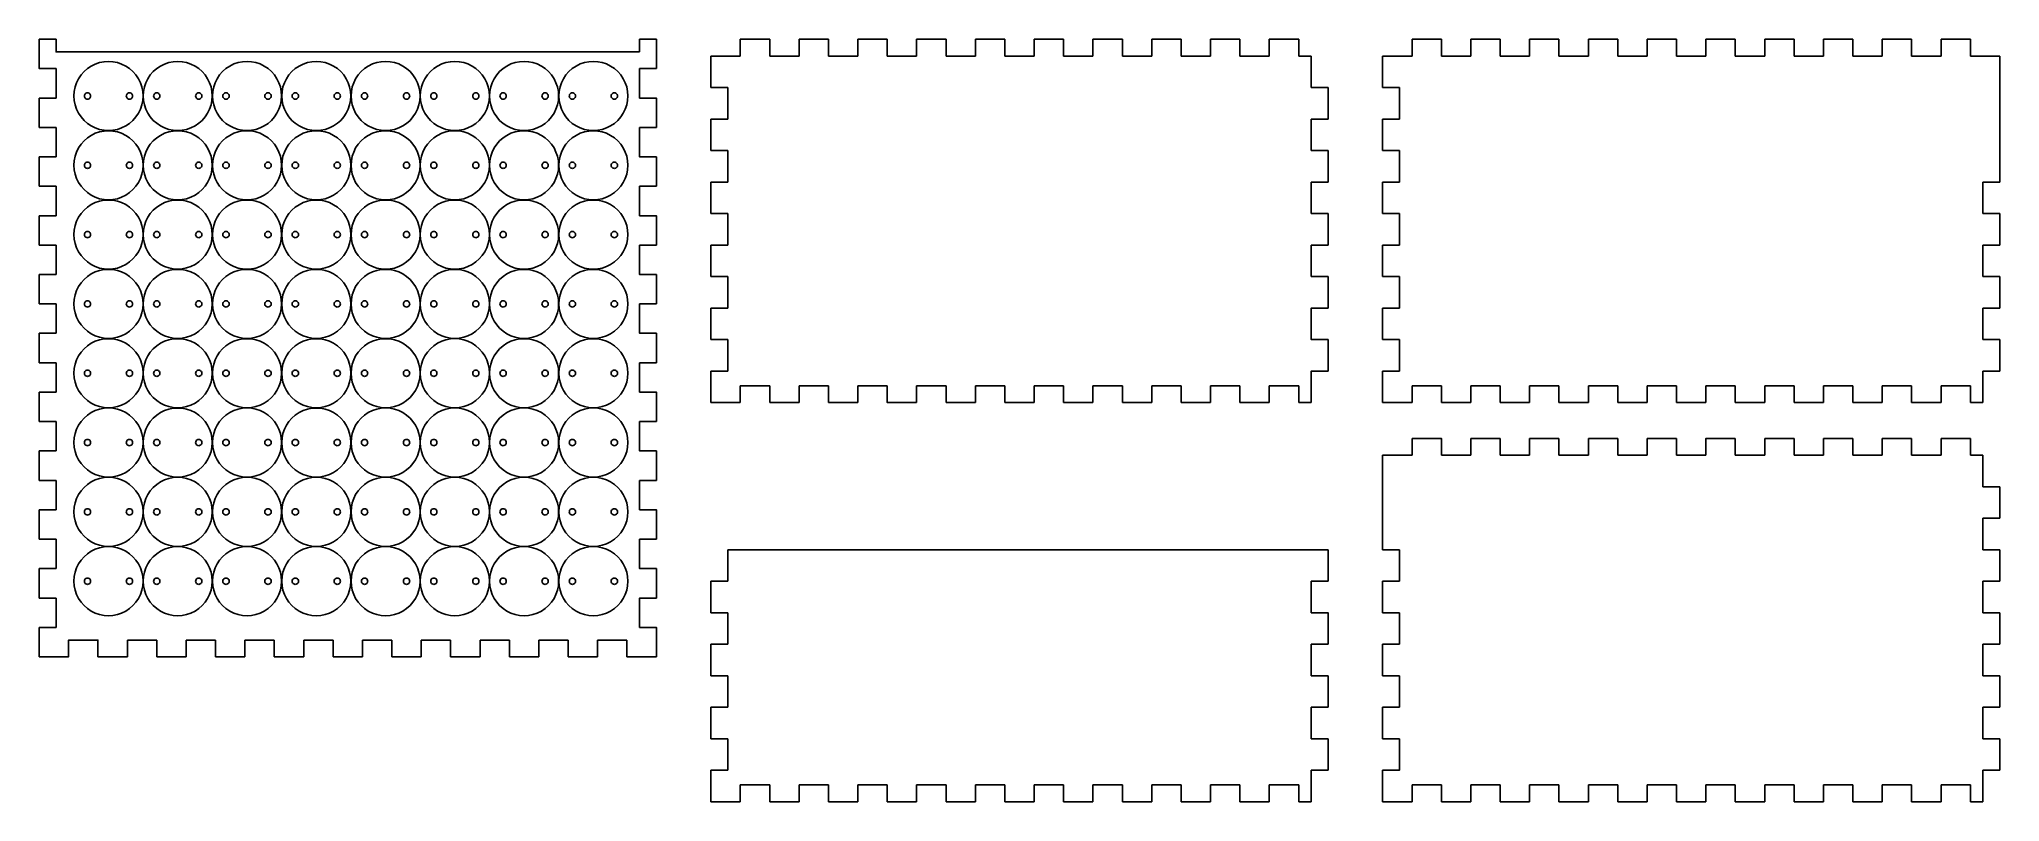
# Model space of a CAD drawing. Extents: x 0 to 467, y 0 to 182.
import ezdxf

# ---------------------------------------------------------------- set-up
doc = ezdxf.new("R2010")
doc.units = 0
doc.layers.add('Cut', color=7, linetype='CONTINUOUS')
doc.layers.add('Engrave', color=7, linetype='CONTINUOUS')

msp = doc.modelspace()

# ---------------------------------------------------------------- linework, layer by layer
at = {"layer": 'Cut', "color": 7}
for points in [[(0.25, 181.74998), (4.25, 181.74998), (4.25, 178.749975), (143.25, 178.749975)], [(0.25, 181.74998), (0.25, 174.749978), (4.25, 174.749978), (4.25, 167.749976), (0.25, 167.749976)], [(147.25, 174.749978), (147.25, 181.74998), (143.25, 181.74998), (143.25, 178.749975)], [(160.25, 177.749982), (160.25, 170.249971)], [(160.25, 177.749982), (167.25, 177.749982)], [(167.25, 181.74998), (174.25, 181.74998), (174.25, 177.749982)], [(167.25, 177.749982), (167.25, 181.74998)], [(174.25, 177.749982), (181.25, 177.749982)], [(181.25, 181.74998), (188.25, 181.74998)], [(181.25, 177.749982), (181.25, 181.74998)], [(188.25, 181.74998), (188.25, 177.749982)], [(188.25, 177.749982), (195.25, 177.749982)], [(195.25, 181.74998), (202.25, 181.74998)], [(195.25, 177.749982), (195.25, 181.74998)], [(202.25, 181.74998), (202.25, 177.749982)], [(202.25, 177.749982), (209.25, 177.749982)], [(209.25, 181.74998), (216.25, 181.74998)], [(209.25, 177.749982), (209.25, 181.74998)], [(216.25, 181.74998), (216.25, 177.749982)], [(216.25, 177.749982), (223.25, 177.749982)], [(223.25, 181.74998), (230.25, 181.74998), (230.25, 177.749982)], [(223.25, 177.749982), (223.25, 181.74998)], [(230.25, 177.749982), (237.25, 177.749982)], [(237.25, 177.749982), (237.25, 181.74998)], [(237.25, 181.74998), (244.25, 181.74998)], [(244.25, 181.74998), (244.25, 177.749982)], [(244.25, 177.749982), (251.25, 177.749982)], [(251.25, 177.749982), (251.25, 181.74998), (258.25, 181.74998)], [(258.25, 181.74998), (258.25, 177.749982)], [(258.25, 177.749982), (265.25, 177.749982)], [(265.25, 181.74998), (272.25001, 181.74998)], [(265.25, 177.749982), (265.25, 181.74998)], [(272.25001, 181.74998), (272.25001, 177.749982)], [(272.25001, 177.749982), (279.25001, 177.749982)], [(279.25001, 181.74998), (286.25001, 181.74998)], [(279.25001, 177.749982), (279.25001, 181.74998)], [(286.25001, 181.74998), (286.25001, 177.749982)], [(286.25001, 177.749982), (293.25001, 177.749982)], [(293.25001, 177.749982), (293.25001, 181.74998)], [(293.25001, 181.74998), (300.25001, 181.74998)], [(300.25001, 181.74998), (300.25001, 177.749982)], [(300.25001, 177.749982), (303.25002, 177.749982)], [(303.25002, 177.749982), (303.25002, 170.249971)], [(320.25, 177.749982), (320.25, 170.249971)], [(320.25, 177.749982), (327.25, 177.749982)], [(327.25, 181.74998), (334.25, 181.74998), (334.25, 177.749982)], [(327.25, 177.749982), (327.25, 181.74998)], [(334.25, 177.749982), (341.25001, 177.749982)], [(341.25001, 177.749982), (341.25001, 181.74998)], [(341.25001, 181.74998), (348.25001, 181.74998)], [(348.25001, 181.74998), (348.25001, 177.749982)], [(348.25001, 177.749982), (355.25001, 177.749982)], [(355.25001, 181.74998), (362.25001, 181.74998)], [(355.25001, 177.749982), (355.25001, 181.74998)], [(362.25001, 181.74998), (362.25001, 177.749982)], [(362.25001, 177.749982), (369.25001, 177.749982)], [(369.25001, 177.749982), (369.25001, 181.74998)], [(369.25001, 181.74998), (376.25001, 181.74998)], [(376.25001, 181.74998), (376.25001, 177.749982)], [(376.25001, 177.749982), (383.25002, 177.749982)], [(383.25002, 181.74998), (390.25002, 181.74998)], [(383.25002, 177.749982), (383.25002, 181.74998)], [(390.25002, 181.74998), (390.25002, 177.749982)], [(390.25002, 177.749982), (397.25002, 177.749982)], [(397.25002, 177.749982), (397.25002, 181.74998), (404.25, 181.74998)], [(404.25, 181.74998), (404.25, 177.749982)], [(404.25, 177.749982), (411.25, 177.749982)], [(411.25, 181.74998), (418.25, 181.74998)], [(411.25, 177.749982), (411.25, 181.74998)], [(418.25, 181.74998), (418.25, 177.749982)], [(418.25, 177.749982), (425.25, 177.749982)], [(425.25, 181.74998), (432.25, 181.74998)], [(425.25, 177.749982), (425.25, 181.74998)], [(432.25, 181.74998), (432.25, 177.749982)], [(432.25, 177.749982), (439.25001, 177.749982)], [(439.25001, 181.74998), (446.25001, 181.74998)], [(439.25001, 177.749982), (439.25001, 181.74998)], [(446.25001, 181.74998), (446.25001, 177.749982)], [(446.25001, 177.749982), (453.25001, 177.749982)], [(453.25001, 177.749982), (453.25001, 181.74998)], [(453.25001, 181.74998), (460.25001, 181.74998)], [(460.25001, 181.74998), (460.25001, 177.749982)], [(460.25001, 177.749982), (467.25001, 177.749982)], [(467.25001, 177.749982), (467.25001, 155.249975)], [(143.25, 174.749978), (147.25, 174.749978)], [(147.25, 160.749974), (147.25, 167.749976), (143.25, 167.749976), (143.25, 174.749978)], [(160.25, 170.249971), (164.25, 170.249971)], [(164.25, 170.249971), (164.25, 162.749986)], [(303.25002, 170.249971), (307.25002, 170.249971)], [(307.25002, 170.249971), (307.25002, 162.749986)], [(324.25, 170.249971), (324.25, 162.749986), (320.25, 162.749986)], [(320.25, 170.249971), (324.25, 170.249971)], [(0.25, 167.749976), (0.25, 160.749974)], [(0.25, 160.749974), (4.25, 160.749974)], [(4.25, 160.749974), (4.25, 153.749973)], [(143.25, 160.749974), (147.25, 160.749974)], [(147.25, 146.749971), (147.25, 153.749973), (143.25, 153.749973), (143.25, 160.749974)], [(160.25, 162.749986), (160.25, 155.249975)], [(164.25, 162.749986), (160.25, 162.749986)], [(303.25002, 162.749986), (303.25002, 155.249975)], [(307.25002, 162.749986), (303.25002, 162.749986)], [(320.25, 162.749986), (320.25, 155.249975)], [(160.25, 155.249975), (164.25, 155.249975)], [(164.25, 155.249975), (164.25, 147.74999)], [(303.25002, 155.249975), (307.25002, 155.249975)], [(307.25002, 155.249975), (307.25002, 147.74999)], [(320.25, 155.249975), (324.25, 155.249975)], [(324.25, 155.249975), (324.25, 147.74999)], [(467.25001, 155.249975), (467.25001, 147.74999)], [(4.25, 153.749973), (0.25, 153.749973)], [(0.25, 153.749973), (0.25, 146.749971)], [(0.25, 146.749971), (4.25, 146.749971)], [(4.25, 146.749971), (4.25, 139.749996)], [(143.25, 146.749971), (147.25, 146.749971)], [(147.25, 132.749994), (147.25, 139.749969), (143.25, 139.749969), (143.25, 146.749971)], [(160.25, 147.74999), (160.25, 140.249979)], [(164.25, 147.74999), (160.25, 147.74999)], [(303.25002, 147.74999), (303.25002, 140.249979)], [(307.25002, 147.74999), (303.25002, 147.74999)], [(324.25, 147.74999), (320.25, 147.74999)], [(320.25, 147.74999), (320.25, 140.249979)], [(463.25002, 147.74999), (463.25002, 140.249979)], [(467.25001, 147.74999), (463.25002, 147.74999)], [(160.25, 140.249979), (164.25, 140.249979)], [(164.25, 140.249979), (164.25, 132.749994)], [(303.25002, 140.249979), (307.25002, 140.249979)], [(307.25002, 140.249979), (307.25002, 132.749994)], [(320.25, 140.249979), (324.25, 140.249979)], [(324.25, 140.249979), (324.25, 132.749994)], [(463.25002, 140.249979), (467.25001, 140.249979)], [(467.25001, 140.249979), (467.25001, 132.749994)], [(4.25, 139.749996), (0.25, 139.749996)], [(0.25, 139.749996), (0.25, 132.749994)], [(0.25, 132.749994), (4.25, 132.749994)], [(4.25, 132.749994), (4.25, 125.749992)], [(143.25, 132.749994), (147.25, 132.749994)], [(147.25, 118.74999), (147.25, 125.749992), (143.25, 125.749992), (143.25, 132.749994)], [(164.25, 132.749994), (160.25, 132.749994)], [(160.25, 132.749994), (160.25, 125.249982)], [(303.25002, 132.749994), (303.25002, 125.249982)], [(307.25002, 132.749994), (303.25002, 132.749994)], [(320.25, 132.749994), (320.25, 125.249982)], [(324.25, 132.749994), (320.25, 132.749994)], [(467.25001, 132.749994), (463.25002, 132.749994)], [(463.25002, 132.749994), (463.25002, 125.249982)], [(4.25, 125.749992), (0.25, 125.749992)], [(0.25, 125.749992), (0.25, 118.74999)], [(160.25, 125.249982), (164.25, 125.249982)], [(164.25, 125.249982), (164.25, 117.749971)], [(303.25002, 125.249982), (307.25002, 125.249982), (307.25002, 117.749971), (303.25002, 117.749971), (303.25002, 110.249986), (307.25002, 110.249986), (307.25002, 102.749974), (303.25002, 102.749974), (303.25002, 95.249989)], [(320.25, 125.249982), (324.25, 125.249982)], [(324.25, 125.249982), (324.25, 117.749971)], [(463.25002, 125.249982), (467.25001, 125.249982), (467.25001, 117.749971)], [(0.25, 118.74999), (4.25, 118.74999)], [(4.25, 118.74999), (4.25, 111.749988)], [(143.25, 118.74999), (147.25, 118.74999)], [(147.25, 104.749986), (147.25, 111.749988), (143.25, 111.749988), (143.25, 118.74999)], [(160.25, 117.749997), (160.25, 110.249986)], [(164.25, 117.749971), (160.25, 117.749971)], [(320.25, 117.749997), (320.25, 110.249986)], [(324.25, 117.749971), (320.25, 117.749971)], [(463.25002, 117.749997), (463.25002, 110.249986)], [(467.25001, 117.749971), (463.25002, 117.749971)], [(4.25, 111.749988), (0.25, 111.749988)], [(0.25, 111.749988), (0.25, 104.749986)], [(160.25, 110.249986), (164.25, 110.249986)], [(164.25, 110.249986), (164.25, 102.749974)], [(320.25, 110.249986), (324.25, 110.249986)], [(324.25, 110.249986), (324.25, 102.749974)], [(463.25002, 110.249986), (467.25001, 110.249986)], [(467.25001, 110.249986), (467.25001, 102.749974)], [(0.25, 104.749986), (4.25, 104.749986)], [(4.25, 104.749986), (4.25, 97.749984)], [(143.25, 104.749986), (147.25, 104.749986)], [(147.25, 90.749983), (147.25, 97.749984), (143.25, 97.749984), (143.25, 104.749986)], [(160.25, 102.749974), (160.25, 95.249989)], [(164.25, 102.749974), (160.25, 102.749974)], [(320.25, 102.749974), (320.25, 95.249989)], [(324.25, 102.749974), (320.25, 102.749974)], [(463.25002, 102.749974), (463.25002, 95.249989)], [(467.25001, 102.749974), (463.25002, 102.749974)], [(167.25, 95.249989), (167.25, 99.249987)], [(167.25, 99.249987), (174.25, 99.249987)], [(174.25, 99.249987), (174.25, 95.249989)], [(181.25, 95.249989), (181.25, 99.249987)], [(181.25, 99.249987), (188.25, 99.249987)], [(188.25, 99.249987), (188.25, 95.249989)], [(195.25, 95.249989), (195.25, 99.249987)], [(195.25, 99.249987), (202.25, 99.249987)], [(202.25, 99.249987), (202.25, 95.249989), (209.25, 95.249989)], [(209.25, 99.249987), (216.25, 99.249987)], [(209.25, 95.249989), (209.25, 99.249987)], [(216.25, 99.249987), (216.25, 95.249989)], [(223.25, 99.249987), (230.25, 99.249987)], [(223.25, 95.249989), (223.25, 99.249987)], [(230.25, 99.249987), (230.25, 95.249989)], [(237.25, 99.249987), (244.25, 99.249987)], [(237.25, 95.249989), (237.25, 99.249987)], [(244.25, 99.249987), (244.25, 95.249989)], [(251.25, 99.249987), (258.25, 99.249987), (258.25, 95.249989)], [(251.25, 95.249989), (251.25, 99.249987)], [(265.25, 99.249987), (272.25001, 99.249987)], [(265.25, 95.249989), (265.25, 99.249987)], [(272.25001, 99.249987), (272.25001, 95.249989)], [(279.25001, 99.249987), (286.25001, 99.249987)], [(279.25001, 95.249989), (279.25001, 99.249987)], [(286.25001, 99.249987), (286.25001, 95.249989)], [(293.25001, 99.249987), (300.25001, 99.249987)], [(293.25001, 95.249989), (293.25001, 99.249987)], [(300.25001, 99.249987), (300.25001, 95.249989)], [(327.25, 99.249987), (334.25, 99.249987), (334.25, 95.249989)], [(327.25, 95.249989), (327.25, 99.249987)], [(341.25001, 95.249989), (341.25001, 99.249987)], [(341.25001, 99.249987), (348.25001, 99.249987)], [(348.25001, 99.249987), (348.25001, 95.249989)], [(355.25001, 99.249987), (362.25001, 99.249987)], [(355.25001, 95.249989), (355.25001, 99.249987)], [(362.25001, 99.249987), (362.25001, 95.249989)], [(369.25001, 95.249989), (369.25001, 99.249987)], [(369.25001, 99.249987), (376.25001, 99.249987)], [(376.25001, 99.249987), (376.25001, 95.249989)], [(383.25002, 99.249987), (390.25002, 99.249987)], [(383.25002, 95.249989), (383.25002, 99.249987)], [(390.25002, 99.249987), (390.25002, 95.249989)], [(397.25002, 95.249989), (397.25002, 99.249987), (404.25, 99.249987)], [(404.25, 99.249987), (404.25, 95.249989)], [(411.25, 99.249987), (418.25, 99.249987)], [(411.25, 95.249989), (411.25, 99.249987)], [(418.25, 99.249987), (418.25, 95.249989)], [(425.25, 99.249987), (432.25, 99.249987)], [(425.25, 95.249989), (425.25, 99.249987)], [(432.25, 99.249987), (432.25, 95.249989)], [(439.25001, 99.249987), (446.25001, 99.249987)], [(439.25001, 95.249989), (439.25001, 99.249987)], [(446.25001, 99.249987), (446.25001, 95.249989)], [(453.25001, 95.249989), (453.25001, 99.249987)], [(453.25001, 99.249987), (460.25001, 99.249987)], [(460.25001, 99.249987), (460.25001, 95.249989)], [(4.25, 97.749984), (0.25, 97.749984)], [(0.25, 97.749984), (0.25, 90.749983)], [(160.25, 95.249989), (167.25, 95.249989)], [(174.25, 95.249989), (181.25, 95.249989)], [(188.25, 95.249989), (195.25, 95.249989)], [(216.25, 95.249989), (223.25, 95.249989)], [(230.25, 95.249989), (237.25, 95.249989)], [(244.25, 95.249989), (251.25, 95.249989)], [(258.25, 95.249989), (265.25, 95.249989)], [(272.25001, 95.249989), (279.25001, 95.249989)], [(286.25001, 95.249989), (293.25001, 95.249989)], [(300.25001, 95.249989), (303.25002, 95.249989)], [(320.25, 95.249989), (327.25, 95.249989)], [(334.25, 95.249989), (341.25001, 95.249989)], [(348.25001, 95.249989), (355.25001, 95.249989)], [(362.25001, 95.249989), (369.25001, 95.249989)], [(376.25001, 95.249989), (383.25002, 95.249989)], [(390.25002, 95.249989), (397.25002, 95.249989)], [(404.25, 95.249989), (411.25, 95.249989)], [(418.25, 95.249989), (425.25, 95.249989)], [(432.25, 95.249989), (439.25001, 95.249989)], [(446.25001, 95.249989), (453.25001, 95.249989)], [(460.25001, 95.249989), (463.25002, 95.249989)], [(0.25, 90.749983), (4.25, 90.749983)], [(4.25, 90.749983), (4.25, 83.749981)], [(143.25, 90.749983), (147.25, 90.749983)], [(147.25, 76.74998), (147.25, 83.749981), (143.25, 83.749981), (143.25, 90.749983)], [(327.25, 86.749985), (334.25, 86.749985), (334.25, 82.749988)], [(327.25, 82.749988), (327.25, 86.749985)], [(341.25001, 82.749988), (341.25001, 86.749985)], [(341.25001, 86.749985), (348.25001, 86.749985)], [(348.25001, 86.749985), (348.25001, 82.749988)], [(355.25001, 86.749985), (362.25001, 86.749985)], [(355.25001, 82.749988), (355.25001, 86.749985)], [(362.25001, 86.749985), (362.25001, 82.749988)], [(369.25001, 82.749988), (369.25001, 86.749985)], [(369.25001, 86.749985), (376.25001, 86.749985)], [(376.25001, 86.749985), (376.25001, 82.749988)], [(383.25002, 86.749985), (390.25002, 86.749985)], [(383.25002, 82.749988), (383.25002, 86.749985)], [(390.25002, 86.749985), (390.25002, 82.749988)], [(397.25002, 82.749988), (397.25002, 86.749985), (404.25, 86.749985)], [(404.25, 86.749985), (404.25, 82.749988)], [(411.25, 86.749985), (418.25, 86.749985)], [(411.25, 82.749988), (411.25, 86.749985)], [(418.25, 86.749985), (418.25, 82.749988)], [(425.25, 86.749985), (432.25, 86.749985)], [(425.25, 82.749988), (425.25, 86.749985)], [(432.25, 86.749985), (432.25, 82.749988)], [(439.25001, 86.749985), (446.25001, 86.749985)], [(439.25001, 82.749988), (439.25001, 86.749985)], [(446.25001, 86.749985), (446.25001, 82.749988)], [(453.25001, 82.749988), (453.25001, 86.749985)], [(453.25001, 86.749985), (460.25001, 86.749985)], [(460.25001, 86.749985), (460.25001, 82.749988)], [(4.25, 83.749981), (0.25, 83.749981)], [(0.25, 83.749981), (0.25, 76.74998)], [(320.25, 82.749988), (320.25, 75.24998)], [(320.25, 82.749988), (327.25, 82.749988)], [(334.25, 82.749988), (341.25001, 82.749988)], [(348.25001, 82.749988), (355.25001, 82.749988)], [(362.25001, 82.749988), (369.25001, 82.749988)], [(376.25001, 82.749988), (383.25002, 82.749988)], [(390.25002, 82.749988), (397.25002, 82.749988)], [(404.25, 82.749988), (411.25, 82.749988)], [(418.25, 82.749988), (425.25, 82.749988)], [(432.25, 82.749988), (439.25001, 82.749988)], [(446.25001, 82.749988), (453.25001, 82.749988)], [(463.25002, 82.749988), (460.25001, 82.749988)], [(463.25002, 82.749988), (463.25002, 75.24998)], [(0.25, 76.74998), (4.25, 76.74998)], [(4.25, 76.74998), (4.25, 69.74998)], [(143.25, 76.74998), (147.25, 76.74998)], [(147.25, 62.74998), (147.25, 69.74998), (143.25, 69.74998), (143.25, 76.74998)], [(320.25, 67.74999), (320.25, 75.24998)], [(463.25002, 75.24998), (467.25001, 75.24998)], [(467.25001, 75.24998), (467.25001, 67.74999)], [(4.25, 69.74998), (0.25, 69.74998)], [(0.25, 69.74998), (0.25, 62.74998)], [(320.25, 67.74999), (320.25, 60.24998)], [(463.25002, 67.74999), (463.25002, 60.24998)], [(467.25001, 67.74999), (463.25002, 67.74999)], [(0.25, 62.74998), (4.25, 62.74998)], [(4.25, 62.74998), (4.25, 55.74997)], [(143.25, 62.74998), (147.25, 62.74998)], [(147.25, 48.74997), (147.25, 55.74997), (143.25, 55.74997), (143.25, 62.74998)], [(164.25, 60.24998), (164.25, 52.75)], [(164.25, 60.24998), (307.25002, 60.24998)], [(307.25002, 60.24998), (307.25002, 52.75)], [(320.25, 60.24998), (324.25, 60.24998)], [(324.25, 60.24998), (324.25, 52.75)], [(463.25002, 60.24998), (467.25001, 60.24998)], [(467.25001, 60.24998), (467.25001, 52.75)], [(4.25, 55.74997), (0.25, 55.74997)], [(0.25, 55.74997), (0.25, 48.74997)], [(160.25, 52.75), (160.25, 45.24998)], [(164.25, 52.75), (160.25, 52.75)], [(307.25002, 52.75), (303.25002, 52.75)], [(303.25002, 52.75), (303.25002, 45.24998)], [(320.25, 52.75), (320.25, 45.24998)], [(324.25, 52.75), (320.25, 52.75)], [(467.25001, 52.75), (463.25002, 52.75)], [(463.25002, 52.75), (463.25002, 45.24998)], [(0.25, 48.74997), (4.25, 48.74997)], [(4.25, 48.74997), (4.25, 41.75)], [(140.25, 34.74999), (147.25, 34.74999), (147.25, 41.74997), (143.25, 41.74997), (143.25, 48.74997), (147.25, 48.74997)], [(160.25, 45.24998), (164.25, 45.24998)], [(164.25, 45.24998), (164.25, 37.74997)], [(303.25002, 45.24998), (307.25002, 45.24998), (307.25002, 37.74997)], [(320.25, 45.24998), (324.25, 45.24998)], [(324.25, 45.24998), (324.25, 37.74997)], [(463.25002, 45.24998), (467.25001, 45.24998)], [(467.25001, 45.24998), (467.25001, 37.74997)], [(4.25, 41.75), (0.25, 41.75)], [(0.25, 41.75), (0.25, 34.74999), (7.25, 34.74999), (7.25, 38.74999), (14.25, 38.74999), (14.25, 34.74999)], [(21.25, 38.74999), (28.25, 38.74999)], [(21.25, 34.74999), (21.25, 38.74999)], [(28.25, 38.74999), (28.25, 34.74999)], [(35.25, 38.74999), (42.25, 38.74999)], [(35.25, 34.74999), (35.25, 38.74999)], [(42.25, 38.74999), (42.25, 34.74999)], [(49.25, 38.74999), (56.25, 38.74999)], [(49.25, 34.74999), (49.25, 38.74999)], [(56.25, 38.74999), (56.25, 34.74999)], [(63.25, 38.74999), (70.25, 38.74999)], [(63.25, 34.74999), (63.25, 38.74999)], [(70.25, 38.74999), (70.25, 34.74999)], [(77.25, 38.74999), (84.25, 38.74999)], [(77.25, 34.74999), (77.25, 38.74999)], [(84.25, 38.74999), (84.25, 34.74999)], [(91.25, 38.74999), (98.249999, 38.74999)], [(91.25, 34.74999), (91.25, 38.74999)], [(98.249999, 38.74999), (98.249999, 34.74999)], [(105.25, 38.74999), (112.25, 38.74999)], [(105.25, 34.74999), (105.25, 38.74999)], [(112.25, 38.74999), (112.25, 34.74999)], [(119.25, 38.74999), (126.25, 38.74999)], [(119.25, 34.74999), (119.25, 38.74999)], [(126.25, 38.74999), (126.25, 34.74999)], [(133.25, 38.74999), (140.25, 38.74999)], [(133.25, 34.74999), (133.25, 38.74999)], [(140.25, 38.74999), (140.25, 34.74999)], [(160.25, 37.74997), (160.25, 30.24999)], [(164.25, 37.74997), (160.25, 37.74997)], [(307.25002, 37.74997), (303.25002, 37.74997)], [(303.25002, 37.74997), (303.25002, 30.24999)], [(320.25, 37.74997), (320.25, 30.24999)], [(324.25, 37.74997), (320.25, 37.74997)], [(467.25001, 37.74997), (463.25002, 37.74997)], [(463.25002, 37.74997), (463.25002, 30.24999)], [(14.25, 34.74999), (21.25, 34.74999)], [(28.25, 34.74999), (35.25, 34.74999)], [(42.25, 34.74999), (49.25, 34.74999)], [(56.25, 34.74999), (63.25, 34.74999)], [(70.25, 34.74999), (77.25, 34.74999)], [(84.25, 34.74999), (91.25, 34.74999)], [(98.249999, 34.74999), (105.25, 34.74999)], [(112.25, 34.74999), (119.25, 34.74999)], [(126.25, 34.74999), (133.25, 34.74999)], [(160.25, 30.24999), (164.25, 30.24999)], [(164.25, 30.24999), (164.25, 22.74998)], [(303.25002, 30.24999), (307.25002, 30.24999)], [(307.25002, 30.24999), (307.25002, 22.74998)], [(320.25, 30.24999), (324.25, 30.24999)], [(324.25, 30.24999), (324.25, 22.74998)], [(463.25002, 30.24999), (467.25001, 30.24999)], [(467.25001, 30.24999), (467.25001, 22.74998)], [(160.25, 22.74998), (160.25, 15.24999), (164.25, 15.24999)], [(164.25, 22.74998), (160.25, 22.74998)], [(307.25002, 22.74998), (303.25002, 22.74998)], [(303.25002, 22.74998), (303.25002, 15.24999), (307.25002, 15.24999)], [(324.25, 22.74998), (320.25, 22.74998)], [(320.25, 22.74998), (320.25, 15.24999)], [(467.25001, 22.74998), (463.25002, 22.74998)], [(463.25002, 22.74998), (463.25002, 15.24999)], [(164.25, 15.24999), (164.25, 7.74998)], [(307.25002, 15.24999), (307.25002, 7.74998)], [(324.25, 15.24999), (324.25, 7.74998), (320.25, 7.74998)], [(320.25, 15.24999), (324.25, 15.24999)], [(463.25002, 15.24999), (467.25001, 15.24999)], [(467.25001, 15.24999), (467.25001, 7.74998)], [(164.25, 7.74998), (160.25, 7.74998)], [(160.25, 7.74998), (160.25, 0.24999)], [(303.25002, 7.74998), (303.25002, 0.24999)], [(307.25002, 7.74998), (303.25002, 7.74998)], [(320.25, 7.74998), (320.25, 0.24999)], [(467.25001, 7.74998), (463.25002, 7.74998)], [(463.25002, 7.74998), (463.25002, 0.24999)], [(160.25, 0.24999), (167.25, 0.24999)], [(167.25, 4.24999), (174.25, 4.24999)], [(167.25, 0.24999), (167.25, 4.24999)], [(174.25, 4.24999), (174.25, 0.24999)], [(174.25, 0.24999), (181.25, 0.24999)], [(181.25, 4.24999), (188.25, 4.24999)], [(181.25, 0.24999), (181.25, 4.24999)], [(188.25, 4.24999), (188.25, 0.24999)], [(188.25, 0.24999), (195.25, 0.24999)], [(195.25, 4.24999), (202.25, 4.24999)], [(195.25, 0.24999), (195.25, 4.24999)], [(202.25, 4.24999), (202.25, 0.24999)], [(202.25, 0.24999), (209.25, 0.24999)], [(209.25, 0.24999), (209.25, 4.24999)], [(209.25, 4.24999), (216.25, 4.24999)], [(216.25, 4.24999), (216.25, 0.24999)], [(216.25, 0.24999), (223.25, 0.24999)], [(223.25, 0.24999), (223.25, 4.24999)], [(223.25, 4.24999), (230.25, 4.24999)], [(230.25, 4.24999), (230.25, 0.24999)], [(230.25, 0.24999), (237.25, 0.24999)], [(237.25, 0.24999), (237.25, 4.24999)], [(237.25, 4.24999), (244.25, 4.24999)], [(244.25, 4.24999), (244.25, 0.24999), (251.25, 0.24999)], [(251.25, 4.24999), (258.25, 4.24999)], [(251.25, 0.24999), (251.25, 4.24999)], [(258.25, 4.24999), (258.25, 0.24999)], [(258.25, 0.24999), (265.25, 0.24999)], [(265.25, 0.24999), (265.25, 4.24999)], [(265.25, 4.24999), (272.25001, 4.24999)], [(272.25001, 4.24999), (272.25001, 0.24999)], [(272.25001, 0.24999), (279.25001, 0.24999)], [(279.25001, 4.24999), (286.25001, 4.24999)], [(279.25001, 0.24999), (279.25001, 4.24999)], [(286.25001, 4.24999), (286.25001, 0.24999)], [(286.25001, 0.24999), (293.25001, 0.24999)], [(293.25001, 4.24999), (300.25001, 4.24999)], [(293.25001, 0.24999), (293.25001, 4.24999)], [(300.25001, 4.24999), (300.25001, 0.24999)], [(300.25001, 0.24999), (303.25002, 0.24999)], [(320.25, 0.24999), (327.25, 0.24999)], [(327.25, 4.24999), (334.25, 4.24999), (334.25, 0.24999)], [(327.25, 0.24999), (327.25, 4.24999)], [(334.25, 0.24999), (341.25001, 0.24999)], [(341.25001, 0.24999), (341.25001, 4.24999)], [(341.25001, 4.24999), (348.25001, 4.24999)], [(348.25001, 4.24999), (348.25001, 0.24999)], [(348.25001, 0.24999), (355.25001, 0.24999)], [(355.25001, 4.24999), (362.25001, 4.24999)], [(355.25001, 0.24999), (355.25001, 4.24999)], [(362.25001, 4.24999), (362.25001, 0.24999)], [(362.25001, 0.24999), (369.25001, 0.24999)], [(369.25001, 0.24999), (369.25001, 4.24999)], [(369.25001, 4.24999), (376.25001, 4.24999)], [(376.25001, 4.24999), (376.25001, 0.24999)], [(376.25001, 0.24999), (383.25002, 0.24999)], [(383.25002, 4.24999), (390.25002, 4.24999)], [(383.25002, 0.24999), (383.25002, 4.24999)], [(390.25002, 4.24999), (390.25002, 0.24999)], [(390.25002, 0.24999), (397.25002, 0.24999)], [(397.25002, 0.24999), (397.25002, 4.24999), (404.25, 4.24999)], [(404.25, 4.24999), (404.25, 0.24999)], [(404.25, 0.24999), (411.25, 0.24999)], [(411.25, 4.24999), (418.25, 4.24999)], [(411.25, 0.24999), (411.25, 4.24999)], [(418.25, 4.24999), (418.25, 0.24999)], [(418.25, 0.24999), (425.25, 0.24999)], [(425.25, 4.24999), (432.25, 4.24999)], [(425.25, 0.24999), (425.25, 4.24999)], [(432.25, 4.24999), (432.25, 0.24999)], [(432.25, 0.24999), (439.25001, 0.24999)], [(439.25001, 4.24999), (446.25001, 4.24999)], [(439.25001, 0.24999), (439.25001, 4.24999)], [(446.25001, 4.24999), (446.25001, 0.24999)], [(446.25001, 0.24999), (453.25001, 0.24999)], [(453.25001, 0.24999), (453.25001, 4.24999)], [(453.25001, 4.24999), (460.25001, 4.24999)], [(460.25001, 4.24999), (460.25001, 0.24999)], [(460.25001, 0.24999), (463.25002, 0.24999)]]:
    msp.add_lwpolyline(points, dxfattribs=at)
for points in [[(12.5, 168.249986)], [(22.5, 168.249986)], [(29, 168.249986)], [(39, 168.249986)], [(45.5, 168.249986)], [(55.5, 168.249986)], [(62, 168.249986)], [(72, 168.249986)], [(78.5, 168.249986)], [(88.5, 168.249986)], [(95, 168.249986)], [(105, 168.249986)], [(111.5, 168.249986)], [(121.5, 168.249986)], [(128, 168.249986)], [(138, 168.249986)], [(12.5, 151.749988)], [(22.5, 151.749988)], [(29, 151.749988)], [(39, 151.749988)], [(45.5, 151.749988)], [(55.5, 151.749988)], [(62, 151.749988)], [(72, 151.749988)], [(78.5, 151.749988)], [(88.5, 151.749988)], [(95, 151.749988)], [(105, 151.749988)], [(111.5, 151.749988)], [(121.5, 151.749988)], [(128, 151.749988)], [(138, 151.749988)], [(12.5, 135.249989)], [(22.5, 135.249989)], [(29, 135.249989)], [(39, 135.249989)], [(45.5, 135.249989)], [(55.5, 135.249989)], [(62, 135.249989)], [(72, 135.249989)], [(78.5, 135.249989)], [(88.5, 135.249989)], [(95, 135.249989)], [(105, 135.249989)], [(111.5, 135.249989)], [(121.5, 135.249989)], [(128, 135.249989)], [(138, 135.249989)], [(12.5, 118.74999)], [(22.5, 118.74999)], [(29, 118.74999)], [(39, 118.74999)], [(45.5, 118.74999)], [(55.5, 118.74999)], [(62, 118.74999)], [(72, 118.74999)], [(78.5, 118.74999)], [(88.5, 118.74999)], [(95, 118.74999)], [(105, 118.74999)], [(111.5, 118.74999)], [(121.5, 118.74999)], [(128, 118.74999)], [(138, 118.74999)], [(12.5, 102.249991)], [(22.5, 102.249991)], [(29, 102.249991)], [(39, 102.249991)], [(45.5, 102.249991)], [(55.5, 102.249991)], [(62, 102.249991)], [(72, 102.249991)], [(78.5, 102.249991)], [(88.5, 102.249991)], [(95, 102.249991)], [(105, 102.249991)], [(111.5, 102.249991)], [(121.5, 102.249991)], [(128, 102.249991)], [(138, 102.249991)], [(12.5, 85.749993)], [(22.5, 85.749993)], [(29, 85.749993)], [(39, 85.749993)], [(45.5, 85.749993)], [(55.5, 85.749993)], [(62, 85.749993)], [(72, 85.749993)], [(78.5, 85.749993)], [(88.5, 85.749993)], [(95, 85.749993)], [(105, 85.749993)], [(111.5, 85.749993)], [(121.5, 85.749993)], [(128, 85.749993)], [(138, 85.749993)], [(12.5, 69.24999)], [(22.5, 69.24999)], [(29, 69.24999)], [(39, 69.24999)], [(45.5, 69.24999)], [(55.5, 69.24999)], [(62, 69.24999)], [(72, 69.24999)], [(78.5, 69.24999)], [(88.5, 69.24999)], [(95, 69.24999)], [(105, 69.24999)], [(111.5, 69.24999)], [(121.5, 69.24999)], [(128, 69.24999)], [(138, 69.24999)], [(12.5, 52.75)], [(22.5, 52.75)], [(29, 52.75)], [(39, 52.75)], [(45.5, 52.75)], [(55.5, 52.75)], [(62, 52.75)], [(72, 52.75)], [(78.5, 52.75)], [(88.5, 52.75)], [(95, 52.75)], [(105, 52.75)], [(111.5, 52.75)], [(121.5, 52.75)], [(128, 52.75)], [(138, 52.75)]]:
    msp.add_lwpolyline(points, close=True, dxfattribs=at)
for points in [[(11.374894, 168.899811), (11.142789, 168.765755), (10.999869, 168.518023), (11, 168.249986)], [(11, 168.249986), (10.999869, 167.981949), (11.142789, 167.734217), (11.374894, 167.600161)], [(12.125106, 168.899811), (11.893001, 169.033868), (11.606999, 169.033868), (11.374894, 168.899811)], [(12.5, 168.249986), (12.500131, 168.518023), (12.357211, 168.765755), (12.125106, 168.899811)], [(12.125106, 167.600161), (12.357211, 167.734217), (12.500131, 167.981949), (12.5, 168.249986)], [(21.374894, 168.899811), (21.142789, 168.765755), (20.999869, 168.518023), (21, 168.249986)], [(21, 168.249986), (20.999869, 167.981949), (21.142789, 167.734217), (21.374894, 167.600161)], [(22.125106, 168.899811), (21.893001, 169.033868), (21.606999, 169.033868), (21.374894, 168.899811)], [(22.5, 168.249986), (22.500131, 168.518023), (22.357211, 168.765755), (22.125106, 168.899811)], [(22.125106, 167.600161), (22.357211, 167.734217), (22.500131, 167.981949), (22.5, 168.249986)], [(27.874894, 168.899811), (27.642789, 168.765755), (27.499869, 168.518023), (27.5, 168.249986)], [(27.5, 168.249986), (27.499869, 167.981949), (27.642789, 167.734217), (27.874894, 167.600161)], [(28.625106, 168.899811), (28.393001, 169.033868), (28.106999, 169.033868), (27.874894, 168.899811)], [(29, 168.249986), (29.000131, 168.518023), (28.857211, 168.765755), (28.625106, 168.899811)], [(28.625106, 167.600161), (28.857211, 167.734217), (29.000131, 167.981949), (29, 168.249986)], [(37.874894, 168.899811), (37.642789, 168.765755), (37.499869, 168.518023), (37.5, 168.249986)], [(37.5, 168.249986), (37.499869, 167.981949), (37.642789, 167.734217), (37.874894, 167.600161)], [(38.625106, 168.899811), (38.393001, 169.033868), (38.106999, 169.033868), (37.874894, 168.899811)], [(39, 168.249986), (39.000131, 168.518023), (38.857211, 168.765755), (38.625106, 168.899811)], [(38.625106, 167.600161), (38.857211, 167.734217), (39.000131, 167.981949), (39, 168.249986)], [(44.374894, 168.899811), (44.142789, 168.765755), (43.999869, 168.518023), (44, 168.249986)], [(44, 168.249986), (43.999869, 167.981949), (44.142789, 167.734217), (44.374894, 167.600161)], [(45.125106, 168.899811), (44.893001, 169.033868), (44.606999, 169.033868), (44.374894, 168.899811)], [(45.5, 168.249986), (45.500131, 168.518023), (45.357211, 168.765755), (45.125106, 168.899811)], [(45.125106, 167.600161), (45.357211, 167.734217), (45.500131, 167.981949), (45.5, 168.249986)], [(54.374894, 168.899811), (54.142789, 168.765755), (53.999869, 168.518023), (54, 168.249986)], [(54, 168.249986), (53.999869, 167.981949), (54.142789, 167.734217), (54.374894, 167.600161)], [(55.125106, 168.899811), (54.893001, 169.033868), (54.606999, 169.033868), (54.374894, 168.899811)], [(55.5, 168.249986), (55.500131, 168.518023), (55.357211, 168.765755), (55.125106, 168.899811)], [(55.125106, 167.600161), (55.357211, 167.734217), (55.500131, 167.981949), (55.5, 168.249986)], [(60.874894, 168.899811), (60.642789, 168.765755), (60.499869, 168.518023), (60.5, 168.249986)], [(60.5, 168.249986), (60.499869, 167.981949), (60.642789, 167.734217), (60.874894, 167.600161)], [(61.625106, 168.899811), (61.393001, 169.033868), (61.106999, 169.033868), (60.874894, 168.899811)], [(62, 168.249986), (62.000131, 168.518023), (61.857211, 168.765755), (61.625106, 168.899811)], [(61.625106, 167.600161), (61.857211, 167.734217), (62.000131, 167.981949), (62, 168.249986)], [(70.874894, 168.899811), (70.642789, 168.765755), (70.499869, 168.518023), (70.5, 168.249986)], [(70.5, 168.249986), (70.499869, 167.981949), (70.642789, 167.734217), (70.874894, 167.600161)], [(71.625106, 168.899811), (71.393001, 169.033868), (71.106999, 169.033868), (70.874894, 168.899811)], [(72, 168.249986), (72.000131, 168.518023), (71.857211, 168.765755), (71.625106, 168.899811)], [(71.625106, 167.600161), (71.857211, 167.734217), (72.000131, 167.981949), (72, 168.249986)], [(77.374894, 168.899811), (77.142789, 168.765755), (76.999869, 168.518023), (77, 168.249986)], [(77, 168.249986), (76.999869, 167.981949), (77.142789, 167.734217), (77.374894, 167.600161)], [(78.125106, 168.899811), (77.893001, 169.033868), (77.606999, 169.033868), (77.374894, 168.899811)], [(78.5, 168.249986), (78.500131, 168.518023), (78.357211, 168.765755), (78.125106, 168.899811)], [(78.125106, 167.600161), (78.357211, 167.734217), (78.500131, 167.981949), (78.5, 168.249986)], [(87.374894, 168.899811), (87.142789, 168.765755), (86.999869, 168.518023), (87, 168.249986)], [(87, 168.249986), (86.999869, 167.981949), (87.142789, 167.734217), (87.374894, 167.600161)], [(88.125106, 168.899811), (87.893001, 169.033868), (87.606999, 169.033868), (87.374894, 168.899811)], [(88.5, 168.249986), (88.500131, 168.518023), (88.357211, 168.765755), (88.125106, 168.899811)], [(88.125106, 167.600161), (88.357211, 167.734217), (88.500131, 167.981949), (88.5, 168.249986)], [(93.874894, 168.899811), (93.642789, 168.765755), (93.499869, 168.518023), (93.5, 168.249986)], [(93.5, 168.249986), (93.499869, 167.981949), (93.642789, 167.734217), (93.874894, 167.600161)], [(94.625106, 168.899811), (94.393001, 169.033868), (94.106999, 169.033868), (93.874894, 168.899811)], [(95, 168.249986), (95.000131, 168.518023), (94.857211, 168.765755), (94.625106, 168.899811)], [(94.625106, 167.600161), (94.857211, 167.734217), (95.000131, 167.981949), (95, 168.249986)], [(103.874894, 168.899811), (103.642789, 168.765755), (103.499869, 168.518023), (103.5, 168.249986)], [(103.5, 168.249986), (103.499869, 167.981949), (103.642789, 167.734217), (103.874894, 167.600161)], [(104.625106, 168.899811), (104.393001, 169.033868), (104.106999, 169.033868), (103.874894, 168.899811)], [(105, 168.249986), (105.000131, 168.518023), (104.857211, 168.765755), (104.625106, 168.899811)], [(104.625106, 167.600161), (104.857211, 167.734217), (105.000131, 167.981949), (105, 168.249986)], [(110.374894, 168.899811), (110.142789, 168.765755), (109.999869, 168.518023), (110, 168.249986)], [(110, 168.249986), (109.999869, 167.981949), (110.142789, 167.734217), (110.374894, 167.600161)], [(111.125106, 168.899811), (110.893001, 169.033868), (110.606999, 169.033868), (110.374894, 168.899811)], [(111.5, 168.249986), (111.500131, 168.518023), (111.357211, 168.765755), (111.125106, 168.899811)], [(111.125106, 167.600161), (111.357211, 167.734217), (111.500131, 167.981949), (111.5, 168.249986)], [(120.374894, 168.899811), (120.142789, 168.765755), (119.999869, 168.518023), (120, 168.249986)], [(120, 168.249986), (119.999869, 167.981949), (120.142789, 167.734217), (120.374894, 167.600161)], [(121.125106, 168.899811), (120.893001, 169.033868), (120.606999, 169.033868), (120.374894, 168.899811)], [(121.5, 168.249986), (121.500131, 168.518023), (121.357211, 168.765755), (121.125106, 168.899811)], [(121.125106, 167.600161), (121.357211, 167.734217), (121.500131, 167.981949), (121.5, 168.249986)], [(126.87462, 168.9006), (126.642377, 168.766334), (126.49953, 168.518248), (126.5, 168.249986)], [(126.5, 168.249986), (126.49953, 167.981724), (126.642377, 167.733638), (126.87462, 167.599372)], [(127.62538, 168.9006), (127.393136, 169.034867), (127.106864, 169.034867), (126.87462, 168.9006)], [(128, 168.249986), (128.00047, 168.518248), (127.857623, 168.766334), (127.62538, 168.9006)], [(127.62538, 167.599372), (127.857623, 167.733638), (128.00047, 167.981724), (128, 168.249986)], [(136.874894, 168.899811), (136.642789, 168.765755), (136.499869, 168.518023), (136.5, 168.249986)], [(136.5, 168.249986), (136.499869, 167.981949), (136.642789, 167.734217), (136.874894, 167.600161)], [(137.625106, 168.899811), (137.393001, 169.033868), (137.106999, 169.033868), (136.874894, 168.899811)], [(138, 168.249986), (138.000131, 168.518023), (137.857211, 168.765755), (137.625106, 168.899811)], [(137.625106, 167.600161), (137.857211, 167.734217), (138.000131, 167.981949), (138, 168.249986)], [(11.374894, 167.600161), (11.606999, 167.466104), (11.893001, 167.466104), (12.125106, 167.600161)], [(21.374894, 167.600161), (21.606999, 167.466104), (21.893001, 167.466104), (22.125106, 167.600161)], [(27.874894, 167.600161), (28.106999, 167.466104), (28.393001, 167.466104), (28.625106, 167.600161)], [(37.874894, 167.600161), (38.106999, 167.466104), (38.393001, 167.466104), (38.625106, 167.600161)], [(44.374894, 167.600161), (44.606999, 167.466104), (44.893001, 167.466104), (45.125106, 167.600161)], [(54.374894, 167.600161), (54.606999, 167.466104), (54.893001, 167.466104), (55.125106, 167.600161)], [(60.874894, 167.600161), (61.106999, 167.466104), (61.393001, 167.466104), (61.625106, 167.600161)], [(70.874894, 167.600161), (71.106999, 167.466104), (71.393001, 167.466104), (71.625106, 167.600161)], [(77.374894, 167.600161), (77.606999, 167.466104), (77.893001, 167.466104), (78.125106, 167.600161)], [(87.374894, 167.600161), (87.606999, 167.466104), (87.893001, 167.466104), (88.125106, 167.600161)], [(93.874894, 167.600161), (94.106999, 167.466104), (94.393001, 167.466104), (94.625106, 167.600161)], [(103.874894, 167.600161), (104.106999, 167.466104), (104.393001, 167.466104), (104.625106, 167.600161)], [(110.374894, 167.600161), (110.606999, 167.466104), (110.893001, 167.466104), (111.125106, 167.600161)], [(120.374894, 167.600161), (120.606999, 167.466104), (120.893001, 167.466104), (121.125106, 167.600161)], [(126.87462, 167.599372), (127.106864, 167.465105), (127.393136, 167.465105), (127.62538, 167.599372)], [(136.874894, 167.600161), (137.106999, 167.466104), (137.393001, 167.466104), (137.625106, 167.600161)], [(11.374894, 152.399813), (11.142789, 152.265757), (10.999869, 152.018024), (11, 151.749988)], [(11, 151.749988), (10.999869, 151.481951), (11.142789, 151.234219), (11.374894, 151.100162)], [(12.125106, 152.399813), (11.893001, 152.533869), (11.606999, 152.533869), (11.374894, 152.399813)], [(11.374894, 151.100162), (11.606999, 150.966106), (11.893001, 150.966106), (12.125106, 151.100162)], [(12.5, 151.749988), (12.500131, 152.018024), (12.357211, 152.265757), (12.125106, 152.399813)], [(12.125106, 151.100162), (12.357211, 151.234219), (12.500131, 151.481951), (12.5, 151.749988)], [(21.374894, 152.399813), (21.142789, 152.265757), (20.999869, 152.018024), (21, 151.749988)], [(21, 151.749988), (20.999869, 151.481951), (21.142789, 151.234219), (21.374894, 151.100162)], [(22.125106, 152.399813), (21.893001, 152.533869), (21.606999, 152.533869), (21.374894, 152.399813)], [(21.374894, 151.100162), (21.606999, 150.966106), (21.893001, 150.966106), (22.125106, 151.100162)], [(22.5, 151.749988), (22.500131, 152.018024), (22.357211, 152.265757), (22.125106, 152.399813)], [(22.125106, 151.100162), (22.357211, 151.234219), (22.500131, 151.481951), (22.5, 151.749988)], [(27.874894, 152.399813), (27.642789, 152.265757), (27.499869, 152.018024), (27.5, 151.749988)], [(27.5, 151.749988), (27.499869, 151.481951), (27.642789, 151.234219), (27.874894, 151.100162)], [(28.625106, 152.399813), (28.393001, 152.533869), (28.106999, 152.533869), (27.874894, 152.399813)], [(27.874894, 151.100162), (28.106999, 150.966106), (28.393001, 150.966106), (28.625106, 151.100162)], [(29, 151.749988), (29.000131, 152.018024), (28.857211, 152.265757), (28.625106, 152.399813)], [(28.625106, 151.100162), (28.857211, 151.234219), (29.000131, 151.481951), (29, 151.749988)], [(37.874894, 152.399813), (37.642789, 152.265757), (37.499869, 152.018024), (37.5, 151.749988)], [(37.5, 151.749988), (37.499869, 151.481951), (37.642789, 151.234219), (37.874894, 151.100162)], [(38.625106, 152.399813), (38.393001, 152.533869), (38.106999, 152.533869), (37.874894, 152.399813)], [(37.874894, 151.100162), (38.106999, 150.966106), (38.393001, 150.966106), (38.625106, 151.100162)], [(39, 151.749988), (39.000131, 152.018024), (38.857211, 152.265757), (38.625106, 152.399813)], [(38.625106, 151.100162), (38.857211, 151.234219), (39.000131, 151.481951), (39, 151.749988)], [(44.374894, 152.399813), (44.142789, 152.265757), (43.999869, 152.018024), (44, 151.749988)], [(44, 151.749988), (43.999869, 151.481951), (44.142789, 151.234219), (44.374894, 151.100162)], [(45.125106, 152.399813), (44.893001, 152.533869), (44.606999, 152.533869), (44.374894, 152.399813)], [(44.374894, 151.100162), (44.606999, 150.966106), (44.893001, 150.966106), (45.125106, 151.100162)], [(45.5, 151.749988), (45.500131, 152.018024), (45.357211, 152.265757), (45.125106, 152.399813)], [(45.125106, 151.100162), (45.357211, 151.234219), (45.500131, 151.481951), (45.5, 151.749988)], [(54.374894, 152.399813), (54.142789, 152.265757), (53.999869, 152.018024), (54, 151.749988)], [(54, 151.749988), (53.999869, 151.481951), (54.142789, 151.234219), (54.374894, 151.100162)], [(55.125106, 152.399813), (54.893001, 152.533869), (54.606999, 152.533869), (54.374894, 152.399813)], [(54.374894, 151.100162), (54.606999, 150.966106), (54.893001, 150.966106), (55.125106, 151.100162)], [(55.5, 151.749988), (55.500131, 152.018024), (55.357211, 152.265757), (55.125106, 152.399813)], [(55.125106, 151.100162), (55.357211, 151.234219), (55.500131, 151.481951), (55.5, 151.749988)], [(60.874894, 152.399813), (60.642789, 152.265757), (60.499869, 152.018024), (60.5, 151.749988)], [(60.5, 151.749988), (60.499869, 151.481951), (60.642789, 151.234219), (60.874894, 151.100162)], [(61.625106, 152.399813), (61.393001, 152.533869), (61.106999, 152.533869), (60.874894, 152.399813)], [(60.874894, 151.100162), (61.106999, 150.966106), (61.393001, 150.966106), (61.625106, 151.100162)], [(62, 151.749988), (62.000131, 152.018024), (61.857211, 152.265757), (61.625106, 152.399813)], [(61.625106, 151.100162), (61.857211, 151.234219), (62.000131, 151.481951), (62, 151.749988)], [(70.874894, 152.399813), (70.642789, 152.265757), (70.499869, 152.018024), (70.5, 151.749988)], [(70.5, 151.749988), (70.499869, 151.481951), (70.642789, 151.234219), (70.874894, 151.100162)], [(71.625106, 152.399813), (71.393001, 152.533869), (71.106999, 152.533869), (70.874894, 152.399813)], [(70.874894, 151.100162), (71.106999, 150.966106), (71.393001, 150.966106), (71.625106, 151.100162)], [(72, 151.749988), (72.000131, 152.018024), (71.857211, 152.265757), (71.625106, 152.399813)], [(71.625106, 151.100162), (71.857211, 151.234219), (72.000131, 151.481951), (72, 151.749988)], [(77.374894, 152.399813), (77.142789, 152.265757), (76.999869, 152.018024), (77, 151.749988)], [(77, 151.749988), (76.999869, 151.481951), (77.142789, 151.234219), (77.374894, 151.100162)], [(78.125106, 152.399813), (77.893001, 152.533869), (77.606999, 152.533869), (77.374894, 152.399813)], [(77.374894, 151.100162), (77.606999, 150.966106), (77.893001, 150.966106), (78.125106, 151.100162)], [(78.5, 151.749988), (78.500131, 152.018024), (78.357211, 152.265757), (78.125106, 152.399813)], [(78.125106, 151.100162), (78.357211, 151.234219), (78.500131, 151.481951), (78.5, 151.749988)], [(87.374894, 152.399813), (87.142789, 152.265757), (86.999869, 152.018024), (87, 151.749988)], [(87, 151.749988), (86.999869, 151.481951), (87.142789, 151.234219), (87.374894, 151.100162)], [(88.125106, 152.399813), (87.893001, 152.533869), (87.606999, 152.533869), (87.374894, 152.399813)], [(87.374894, 151.100162), (87.606999, 150.966106), (87.893001, 150.966106), (88.125106, 151.100162)], [(88.5, 151.749988), (88.500131, 152.018024), (88.357211, 152.265757), (88.125106, 152.399813)], [(88.125106, 151.100162), (88.357211, 151.234219), (88.500131, 151.481951), (88.5, 151.749988)], [(93.874894, 152.399813), (93.642789, 152.265757), (93.499869, 152.018024), (93.5, 151.749988)], [(93.5, 151.749988), (93.499869, 151.481951), (93.642789, 151.234219), (93.874894, 151.100162)], [(94.625106, 152.399813), (94.393001, 152.533869), (94.106999, 152.533869), (93.874894, 152.399813)], [(93.874894, 151.100162), (94.106999, 150.966106), (94.393001, 150.966106), (94.625106, 151.100162)], [(95, 151.749988), (95.000131, 152.018024), (94.857211, 152.265757), (94.625106, 152.399813)], [(94.625106, 151.100162), (94.857211, 151.234219), (95.000131, 151.481951), (95, 151.749988)], [(103.874894, 152.399813), (103.642789, 152.265757), (103.499869, 152.018024), (103.5, 151.749988)], [(103.5, 151.749988), (103.499869, 151.481951), (103.642789, 151.234219), (103.874894, 151.100162)], [(104.625106, 152.399813), (104.393001, 152.533869), (104.106999, 152.533869), (103.874894, 152.399813)], [(103.874894, 151.100162), (104.106999, 150.966106), (104.393001, 150.966106), (104.625106, 151.100162)], [(105, 151.749988), (105.000131, 152.018024), (104.857211, 152.265757), (104.625106, 152.399813)], [(104.625106, 151.100162), (104.857211, 151.234219), (105.000131, 151.481951), (105, 151.749988)], [(110.374894, 152.399813), (110.142789, 152.265757), (109.999869, 152.018024), (110, 151.749988)], [(110, 151.749988), (109.999869, 151.481951), (110.142789, 151.234219), (110.374894, 151.100162)], [(111.125106, 152.399813), (110.893001, 152.533869), (110.606999, 152.533869), (110.374894, 152.399813)], [(110.374894, 151.100162), (110.606999, 150.966106), (110.893001, 150.966106), (111.125106, 151.100162)], [(111.5, 151.749988), (111.500131, 152.018024), (111.357211, 152.265757), (111.125106, 152.399813)], [(111.125106, 151.100162), (111.357211, 151.234219), (111.500131, 151.481951), (111.5, 151.749988)], [(120.374894, 152.399813), (120.142789, 152.265757), (119.999869, 152.018024), (120, 151.749988)], [(120, 151.749988), (119.999869, 151.481951), (120.142789, 151.234219), (120.374894, 151.100162)], [(121.125106, 152.399813), (120.893001, 152.533869), (120.606999, 152.533869), (120.374894, 152.399813)], [(120.374894, 151.100162), (120.606999, 150.966106), (120.893001, 150.966106), (121.125106, 151.100162)], [(121.5, 151.749988), (121.500131, 152.018024), (121.357211, 152.265757), (121.125106, 152.399813)], [(121.125106, 151.100162), (121.357211, 151.234219), (121.500131, 151.481951), (121.5, 151.749988)], [(126.87462, 152.400602), (126.642377, 152.266335), (126.49953, 152.01825), (126.5, 151.749988)], [(126.5, 151.749988), (126.49953, 151.481726), (126.642377, 151.23364), (126.87462, 151.099373)], [(127.62538, 152.400602), (127.393136, 152.534869), (127.106864, 152.534869), (126.87462, 152.400602)], [(126.87462, 151.099373), (127.106864, 150.965106), (127.393136, 150.965106), (127.62538, 151.099373)], [(128, 151.749988), (128.00047, 152.01825), (127.857623, 152.266335), (127.62538, 152.400602)], [(127.62538, 151.099373), (127.857623, 151.23364), (128.00047, 151.481726), (128, 151.749988)], [(136.874894, 152.399813), (136.642789, 152.265757), (136.499869, 152.018024), (136.5, 151.749988)], [(136.5, 151.749988), (136.499869, 151.481951), (136.642789, 151.234219), (136.874894, 151.100162)], [(137.625106, 152.399813), (137.393001, 152.533869), (137.106999, 152.533869), (136.874894, 152.399813)], [(136.874894, 151.100162), (137.106999, 150.966106), (137.393001, 150.966106), (137.625106, 151.100162)], [(138, 151.749988), (138.000131, 152.018024), (137.857211, 152.265757), (137.625106, 152.399813)], [(137.625106, 151.100162), (137.857211, 151.234219), (138.000131, 151.481951), (138, 151.749988)], [(11.374894, 135.899814), (11.142789, 135.765758), (10.999869, 135.518026), (11, 135.249989)], [(12.125106, 135.899814), (11.893001, 136.033871), (11.606999, 136.033871), (11.374894, 135.899814)], [(12.5, 135.249989), (12.500131, 135.518026), (12.357211, 135.765758), (12.125106, 135.899814)], [(21.374894, 135.899814), (21.142789, 135.765758), (20.999869, 135.518026), (21, 135.249989)], [(22.125106, 135.899814), (21.893001, 136.033871), (21.606999, 136.033871), (21.374894, 135.899814)], [(22.5, 135.249989), (22.500131, 135.518026), (22.357211, 135.765758), (22.125106, 135.899814)], [(27.874894, 135.899814), (27.642789, 135.765758), (27.499869, 135.518026), (27.5, 135.249989)], [(28.625106, 135.899814), (28.393001, 136.033871), (28.106999, 136.033871), (27.874894, 135.899814)], [(29, 135.249989), (29.000131, 135.518026), (28.857211, 135.765758), (28.625106, 135.899814)], [(37.874894, 135.899814), (37.642789, 135.765758), (37.499869, 135.518026), (37.5, 135.249989)], [(38.625106, 135.899814), (38.393001, 136.033871), (38.106999, 136.033871), (37.874894, 135.899814)], [(39, 135.249989), (39.000131, 135.518026), (38.857211, 135.765758), (38.625106, 135.899814)], [(44.374894, 135.899814), (44.142789, 135.765758), (43.999869, 135.518026), (44, 135.249989)], [(45.125106, 135.899814), (44.893001, 136.033871), (44.606999, 136.033871), (44.374894, 135.899814)], [(45.5, 135.249989), (45.500131, 135.518026), (45.357211, 135.765758), (45.125106, 135.899814)], [(54.374894, 135.899814), (54.142789, 135.765758), (53.999869, 135.518026), (54, 135.249989)], [(55.125106, 135.899814), (54.893001, 136.033871), (54.606999, 136.033871), (54.374894, 135.899814)], [(55.5, 135.249989), (55.500131, 135.518026), (55.357211, 135.765758), (55.125106, 135.899814)], [(60.874894, 135.899814), (60.642789, 135.765758), (60.499869, 135.518026), (60.5, 135.249989)], [(61.625106, 135.899814), (61.393001, 136.033871), (61.106999, 136.033871), (60.874894, 135.899814)], [(62, 135.249989), (62.000131, 135.518026), (61.857211, 135.765758), (61.625106, 135.899814)], [(70.874894, 135.899814), (70.642789, 135.765758), (70.499869, 135.518026), (70.5, 135.249989)], [(71.625106, 135.899814), (71.393001, 136.033871), (71.106999, 136.033871), (70.874894, 135.899814)], [(72, 135.249989), (72.000131, 135.518026), (71.857211, 135.765758), (71.625106, 135.899814)], [(77.374894, 135.899814), (77.142789, 135.765758), (76.999869, 135.518026), (77, 135.249989)], [(78.125106, 135.899814), (77.893001, 136.033871), (77.606999, 136.033871), (77.374894, 135.899814)], [(78.5, 135.249989), (78.500131, 135.518026), (78.357211, 135.765758), (78.125106, 135.899814)], [(87.374894, 135.899814), (87.142789, 135.765758), (86.999869, 135.518026), (87, 135.249989)], [(88.125106, 135.899814), (87.893001, 136.033871), (87.606999, 136.033871), (87.374894, 135.899814)], [(88.5, 135.249989), (88.500131, 135.518026), (88.357211, 135.765758), (88.125106, 135.899814)], [(93.874894, 135.899814), (93.642789, 135.765758), (93.499869, 135.518026), (93.5, 135.249989)], [(94.625106, 135.899814), (94.393001, 136.033871), (94.106999, 136.033871), (93.874894, 135.899814)], [(95, 135.249989), (95.000131, 135.518026), (94.857211, 135.765758), (94.625106, 135.899814)], [(103.874894, 135.899814), (103.642789, 135.765758), (103.499869, 135.518026), (103.5, 135.249989)], [(104.625106, 135.899814), (104.393001, 136.033871), (104.106999, 136.033871), (103.874894, 135.899814)], [(105, 135.249989), (105.000131, 135.518026), (104.857211, 135.765758), (104.625106, 135.899814)], [(110.374894, 135.899814), (110.142789, 135.765758), (109.999869, 135.518026), (110, 135.249989)], [(111.125106, 135.899814), (110.893001, 136.033871), (110.606999, 136.033871), (110.374894, 135.899814)], [(111.5, 135.249989), (111.500131, 135.518026), (111.357211, 135.765758), (111.125106, 135.899814)], [(120.374894, 135.899814), (120.142789, 135.765758), (119.999869, 135.518026), (120, 135.249989)], [(121.125106, 135.899814), (120.893001, 136.033871), (120.606999, 136.033871), (120.374894, 135.899814)], [(121.5, 135.249989), (121.500131, 135.518026), (121.357211, 135.765758), (121.125106, 135.899814)], [(126.87462, 135.900603), (126.642377, 135.766337), (126.49953, 135.518251), (126.5, 135.249989)], [(127.62538, 135.900603), (127.393136, 136.03487), (127.106864, 136.03487), (126.87462, 135.900603)], [(128, 135.249989), (128.00047, 135.518251), (127.857623, 135.766337), (127.62538, 135.900603)], [(136.874894, 135.899814), (136.642789, 135.765758), (136.499869, 135.518026), (136.5, 135.249989)], [(137.625106, 135.899814), (137.393001, 136.033871), (137.106999, 136.033871), (136.874894, 135.899814)], [(138, 135.249989), (138.000131, 135.518026), (137.857211, 135.765758), (137.625106, 135.899814)], [(11, 135.249989), (10.999869, 134.981952), (11.142789, 134.73422), (11.374894, 134.600164)], [(11.374894, 134.600164), (11.606999, 134.466107), (11.893001, 134.466107), (12.125106, 134.600164)], [(12.125106, 134.600164), (12.357211, 134.73422), (12.500131, 134.981952), (12.5, 135.249989)], [(21, 135.249989), (20.999869, 134.981952), (21.142789, 134.73422), (21.374894, 134.600164)], [(21.374894, 134.600164), (21.606999, 134.466107), (21.893001, 134.466107), (22.125106, 134.600164)], [(22.125106, 134.600164), (22.357211, 134.73422), (22.500131, 134.981952), (22.5, 135.249989)], [(27.5, 135.249989), (27.499869, 134.981952), (27.642789, 134.73422), (27.874894, 134.600164)], [(27.874894, 134.600164), (28.106999, 134.466107), (28.393001, 134.466107), (28.625106, 134.600164)], [(28.625106, 134.600164), (28.857211, 134.73422), (29.000131, 134.981952), (29, 135.249989)], [(37.5, 135.249989), (37.499869, 134.981952), (37.642789, 134.73422), (37.874894, 134.600164)], [(37.874894, 134.600164), (38.106999, 134.466107), (38.393001, 134.466107), (38.625106, 134.600164)], [(38.625106, 134.600164), (38.857211, 134.73422), (39.000131, 134.981952), (39, 135.249989)], [(44, 135.249989), (43.999869, 134.981952), (44.142789, 134.73422), (44.374894, 134.600164)], [(44.374894, 134.600164), (44.606999, 134.466107), (44.893001, 134.466107), (45.125106, 134.600164)], [(45.125106, 134.600164), (45.357211, 134.73422), (45.500131, 134.981952), (45.5, 135.249989)], [(54, 135.249989), (53.999869, 134.981952), (54.142789, 134.73422), (54.374894, 134.600164)], [(54.374894, 134.600164), (54.606999, 134.466107), (54.893001, 134.466107), (55.125106, 134.600164)], [(55.125106, 134.600164), (55.357211, 134.73422), (55.500131, 134.981952), (55.5, 135.249989)], [(60.5, 135.249989), (60.499869, 134.981952), (60.642789, 134.73422), (60.874894, 134.600164)], [(60.874894, 134.600164), (61.106999, 134.466107), (61.393001, 134.466107), (61.625106, 134.600164)], [(61.625106, 134.600164), (61.857211, 134.73422), (62.000131, 134.981952), (62, 135.249989)], [(70.5, 135.249989), (70.499869, 134.981952), (70.642789, 134.73422), (70.874894, 134.600164)], [(70.874894, 134.600164), (71.106999, 134.466107), (71.393001, 134.466107), (71.625106, 134.600164)], [(71.625106, 134.600164), (71.857211, 134.73422), (72.000131, 134.981952), (72, 135.249989)], [(77, 135.249989), (76.999869, 134.981952), (77.142789, 134.73422), (77.374894, 134.600164)], [(77.374894, 134.600164), (77.606999, 134.466107), (77.893001, 134.466107), (78.125106, 134.600164)], [(78.125106, 134.600164), (78.357211, 134.73422), (78.500131, 134.981952), (78.5, 135.249989)], [(87, 135.249989), (86.999869, 134.981952), (87.142789, 134.73422), (87.374894, 134.600164)], [(87.374894, 134.600164), (87.606999, 134.466107), (87.893001, 134.466107), (88.125106, 134.600164)], [(88.125106, 134.600164), (88.357211, 134.73422), (88.500131, 134.981952), (88.5, 135.249989)], [(93.5, 135.249989), (93.499869, 134.981952), (93.642789, 134.73422), (93.874894, 134.600164)], [(93.874894, 134.600164), (94.106999, 134.466107), (94.393001, 134.466107), (94.625106, 134.600164)], [(94.625106, 134.600164), (94.857211, 134.73422), (95.000131, 134.981952), (95, 135.249989)], [(103.5, 135.249989), (103.499869, 134.981952), (103.642789, 134.73422), (103.874894, 134.600164)], [(103.874894, 134.600164), (104.106999, 134.466107), (104.393001, 134.466107), (104.625106, 134.600164)], [(104.625106, 134.600164), (104.857211, 134.73422), (105.000131, 134.981952), (105, 135.249989)], [(110, 135.249989), (109.999869, 134.981952), (110.142789, 134.73422), (110.374894, 134.600164)], [(110.374894, 134.600164), (110.606999, 134.466107), (110.893001, 134.466107), (111.125106, 134.600164)], [(111.125106, 134.600164), (111.357211, 134.73422), (111.500131, 134.981952), (111.5, 135.249989)], [(120, 135.249989), (119.999869, 134.981952), (120.142789, 134.73422), (120.374894, 134.600164)], [(120.374894, 134.600164), (120.606999, 134.466107), (120.893001, 134.466107), (121.125106, 134.600164)], [(121.125106, 134.600164), (121.357211, 134.73422), (121.500131, 134.981952), (121.5, 135.249989)], [(126.5, 135.249989), (126.49953, 134.981727), (126.642377, 134.733641), (126.87462, 134.599375)], [(126.87462, 134.599375), (127.106864, 134.465108), (127.393136, 134.465108), (127.62538, 134.599375)], [(127.62538, 134.599375), (127.857623, 134.733641), (128.00047, 134.981727), (128, 135.249989)], [(136.5, 135.249989), (136.499869, 134.981952), (136.642789, 134.73422), (136.874894, 134.600164)], [(136.874894, 134.600164), (137.106999, 134.466107), (137.393001, 134.466107), (137.625106, 134.600164)], [(137.625106, 134.600164), (137.857211, 134.73422), (138.000131, 134.981952), (138, 135.249989)], [(11.374894, 119.399815), (11.142789, 119.265759), (10.999869, 119.018027), (11, 118.74999)], [(11, 118.74999), (10.999869, 118.481953), (11.142789, 118.234221), (11.374894, 118.100165)], [(12.125106, 119.399815), (11.893001, 119.533872), (11.606999, 119.533872), (11.374894, 119.399815)], [(11.374894, 118.100165), (11.606999, 117.966108), (11.893001, 117.966108), (12.125106, 118.100165)], [(12.5, 118.74999), (12.500131, 119.018027), (12.357211, 119.265759), (12.125106, 119.399815)], [(12.125106, 118.100165), (12.357211, 118.234221), (12.500131, 118.481953), (12.5, 118.74999)], [(21.374894, 119.399815), (21.142789, 119.265759), (20.999869, 119.018027), (21, 118.74999)], [(21, 118.74999), (20.999869, 118.481953), (21.142789, 118.234221), (21.374894, 118.100165)], [(22.125106, 119.399815), (21.893001, 119.533872), (21.606999, 119.533872), (21.374894, 119.399815)], [(21.374894, 118.100165), (21.606999, 117.966108), (21.893001, 117.966108), (22.125106, 118.100165)], [(22.5, 118.74999), (22.500131, 119.018027), (22.357211, 119.265759), (22.125106, 119.399815)], [(22.125106, 118.100165), (22.357211, 118.234221), (22.500131, 118.481953), (22.5, 118.74999)], [(27.874894, 119.399815), (27.642789, 119.265759), (27.499869, 119.018027), (27.5, 118.74999)], [(27.5, 118.74999), (27.499869, 118.481953), (27.642789, 118.234221), (27.874894, 118.100165)], [(28.625106, 119.399815), (28.393001, 119.533872), (28.106999, 119.533872), (27.874894, 119.399815)], [(27.874894, 118.100165), (28.106999, 117.966108), (28.393001, 117.966108), (28.625106, 118.100165)], [(29, 118.74999), (29.000131, 119.018027), (28.857211, 119.265759), (28.625106, 119.399815)], [(28.625106, 118.100165), (28.857211, 118.234221), (29.000131, 118.481953), (29, 118.74999)], [(37.874894, 119.399815), (37.642789, 119.265759), (37.499869, 119.018027), (37.5, 118.74999)], [(37.5, 118.74999), (37.499869, 118.481953), (37.642789, 118.234221), (37.874894, 118.100165)], [(38.625106, 119.399815), (38.393001, 119.533872), (38.106999, 119.533872), (37.874894, 119.399815)], [(37.874894, 118.100165), (38.106999, 117.966108), (38.393001, 117.966108), (38.625106, 118.100165)], [(39, 118.74999), (39.000131, 119.018027), (38.857211, 119.265759), (38.625106, 119.399815)], [(38.625106, 118.100165), (38.857211, 118.234221), (39.000131, 118.481953), (39, 118.74999)], [(44.374894, 119.399815), (44.142789, 119.265759), (43.999869, 119.018027), (44, 118.74999)], [(44, 118.74999), (43.999869, 118.481953), (44.142789, 118.234221), (44.374894, 118.100165)], [(45.125106, 119.399815), (44.893001, 119.533872), (44.606999, 119.533872), (44.374894, 119.399815)], [(44.374894, 118.100165), (44.606999, 117.966108), (44.893001, 117.966108), (45.125106, 118.100165)], [(45.5, 118.74999), (45.500131, 119.018027), (45.357211, 119.265759), (45.125106, 119.399815)], [(45.125106, 118.100165), (45.357211, 118.234221), (45.500131, 118.481953), (45.5, 118.74999)], [(54.374894, 119.399815), (54.142789, 119.265759), (53.999869, 119.018027), (54, 118.74999)], [(54, 118.74999), (53.999869, 118.481953), (54.142789, 118.234221), (54.374894, 118.100165)], [(55.125106, 119.399815), (54.893001, 119.533872), (54.606999, 119.533872), (54.374894, 119.399815)], [(54.374894, 118.100165), (54.606999, 117.966108), (54.893001, 117.966108), (55.125106, 118.100165)], [(55.5, 118.74999), (55.500131, 119.018027), (55.357211, 119.265759), (55.125106, 119.399815)], [(55.125106, 118.100165), (55.357211, 118.234221), (55.500131, 118.481953), (55.5, 118.74999)], [(60.874894, 119.399815), (60.642789, 119.265759), (60.499869, 119.018027), (60.5, 118.74999)], [(60.5, 118.74999), (60.499869, 118.481953), (60.642789, 118.234221), (60.874894, 118.100165)], [(61.625106, 119.399815), (61.393001, 119.533872), (61.106999, 119.533872), (60.874894, 119.399815)], [(60.874894, 118.100165), (61.106999, 117.966108), (61.393001, 117.966108), (61.625106, 118.100165)], [(62, 118.74999), (62.000131, 119.018027), (61.857211, 119.265759), (61.625106, 119.399815)], [(61.625106, 118.100165), (61.857211, 118.234221), (62.000131, 118.481953), (62, 118.74999)], [(70.874894, 119.399815), (70.642789, 119.265759), (70.499869, 119.018027), (70.5, 118.74999)], [(70.5, 118.74999), (70.499869, 118.481953), (70.642789, 118.234221), (70.874894, 118.100165)], [(71.625106, 119.399815), (71.393001, 119.533872), (71.106999, 119.533872), (70.874894, 119.399815)], [(70.874894, 118.100165), (71.106999, 117.966108), (71.393001, 117.966108), (71.625106, 118.100165)], [(72, 118.74999), (72.000131, 119.018027), (71.857211, 119.265759), (71.625106, 119.399815)], [(71.625106, 118.100165), (71.857211, 118.234221), (72.000131, 118.481953), (72, 118.74999)], [(77.374894, 119.399815), (77.142789, 119.265759), (76.999869, 119.018027), (77, 118.74999)], [(77, 118.74999), (76.999869, 118.481953), (77.142789, 118.234221), (77.374894, 118.100165)], [(78.125106, 119.399815), (77.893001, 119.533872), (77.606999, 119.533872), (77.374894, 119.399815)], [(77.374894, 118.100165), (77.606999, 117.966108), (77.893001, 117.966108), (78.125106, 118.100165)], [(78.5, 118.74999), (78.500131, 119.018027), (78.357211, 119.265759), (78.125106, 119.399815)], [(78.125106, 118.100165), (78.357211, 118.234221), (78.500131, 118.481953), (78.5, 118.74999)], [(87.374894, 119.399815), (87.142789, 119.265759), (86.999869, 119.018027), (87, 118.74999)], [(87, 118.74999), (86.999869, 118.481953), (87.142789, 118.234221), (87.374894, 118.100165)], [(88.125106, 119.399815), (87.893001, 119.533872), (87.606999, 119.533872), (87.374894, 119.399815)], [(87.374894, 118.100165), (87.606999, 117.966108), (87.893001, 117.966108), (88.125106, 118.100165)], [(88.5, 118.74999), (88.500131, 119.018027), (88.357211, 119.265759), (88.125106, 119.399815)], [(88.125106, 118.100165), (88.357211, 118.234221), (88.500131, 118.481953), (88.5, 118.74999)], [(93.874894, 119.399815), (93.642789, 119.265759), (93.499869, 119.018027), (93.5, 118.74999)], [(93.5, 118.74999), (93.499869, 118.481953), (93.642789, 118.234221), (93.874894, 118.100165)], [(94.625106, 119.399815), (94.393001, 119.533872), (94.106999, 119.533872), (93.874894, 119.399815)], [(93.874894, 118.100165), (94.106999, 117.966108), (94.393001, 117.966108), (94.625106, 118.100165)], [(95, 118.74999), (95.000131, 119.018027), (94.857211, 119.265759), (94.625106, 119.399815)], [(94.625106, 118.100165), (94.857211, 118.234221), (95.000131, 118.481953), (95, 118.74999)], [(103.874894, 119.399815), (103.642789, 119.265759), (103.499869, 119.018027), (103.5, 118.74999)], [(103.5, 118.74999), (103.499869, 118.481953), (103.642789, 118.234221), (103.874894, 118.100165)], [(104.625106, 119.399815), (104.393001, 119.533872), (104.106999, 119.533872), (103.874894, 119.399815)], [(103.874894, 118.100165), (104.106999, 117.966108), (104.393001, 117.966108), (104.625106, 118.100165)], [(105, 118.74999), (105.000131, 119.018027), (104.857211, 119.265759), (104.625106, 119.399815)], [(104.625106, 118.100165), (104.857211, 118.234221), (105.000131, 118.481953), (105, 118.74999)], [(110.374894, 119.399815), (110.142789, 119.265759), (109.999869, 119.018027), (110, 118.74999)], [(110, 118.74999), (109.999869, 118.481953), (110.142789, 118.234221), (110.374894, 118.100165)], [(111.125106, 119.399815), (110.893001, 119.533872), (110.606999, 119.533872), (110.374894, 119.399815)], [(110.374894, 118.100165), (110.606999, 117.966108), (110.893001, 117.966108), (111.125106, 118.100165)], [(111.5, 118.74999), (111.500131, 119.018027), (111.357211, 119.265759), (111.125106, 119.399815)], [(111.125106, 118.100165), (111.357211, 118.234221), (111.500131, 118.481953), (111.5, 118.74999)], [(120.374894, 119.399815), (120.142789, 119.265759), (119.999869, 119.018027), (120, 118.74999)], [(120, 118.74999), (119.999869, 118.481953), (120.142789, 118.234221), (120.374894, 118.100165)], [(121.125106, 119.399815), (120.893001, 119.533872), (120.606999, 119.533872), (120.374894, 119.399815)], [(120.374894, 118.100165), (120.606999, 117.966108), (120.893001, 117.966108), (121.125106, 118.100165)], [(121.5, 118.74999), (121.500131, 119.018027), (121.357211, 119.265759), (121.125106, 119.399815)], [(121.125106, 118.100165), (121.357211, 118.234221), (121.500131, 118.481953), (121.5, 118.74999)], [(126.87462, 119.400604), (126.642377, 119.266338), (126.49953, 119.018252), (126.5, 118.74999)], [(126.5, 118.74999), (126.49953, 118.481728), (126.642377, 118.233642), (126.87462, 118.099376)], [(127.62538, 119.400604), (127.393136, 119.534871), (127.106864, 119.534871), (126.87462, 119.400604)], [(126.87462, 118.099376), (127.106864, 117.965109), (127.393136, 117.965109), (127.62538, 118.099376)], [(128, 118.74999), (128.00047, 119.018252), (127.857623, 119.266338), (127.62538, 119.400604)], [(127.62538, 118.099376), (127.857623, 118.233642), (128.00047, 118.481728), (128, 118.74999)], [(136.874894, 119.399815), (136.642789, 119.265759), (136.499869, 119.018027), (136.5, 118.74999)], [(136.5, 118.74999), (136.499869, 118.481953), (136.642789, 118.234221), (136.874894, 118.100165)], [(137.625106, 119.399815), (137.393001, 119.533872), (137.106999, 119.533872), (136.874894, 119.399815)], [(136.874894, 118.100165), (137.106999, 117.966108), (137.393001, 117.966108), (137.625106, 118.100165)], [(138, 118.74999), (138.000131, 119.018027), (137.857211, 119.265759), (137.625106, 119.399815)], [(137.625106, 118.100165), (137.857211, 118.234221), (138.000131, 118.481953), (138, 118.74999)], [(11.374894, 102.899816), (11.142789, 102.76576), (10.999869, 102.518028), (11, 102.249991)], [(12.125106, 102.899816), (11.893001, 103.033873), (11.606999, 103.033873), (11.374894, 102.899816)], [(12.5, 102.249991), (12.500131, 102.518028), (12.357211, 102.76576), (12.125106, 102.899816)], [(21.374894, 102.899816), (21.142789, 102.76576), (20.999869, 102.518028), (21, 102.249991)], [(22.125106, 102.899816), (21.893001, 103.033873), (21.606999, 103.033873), (21.374894, 102.899816)], [(22.5, 102.249991), (22.500131, 102.518028), (22.357211, 102.76576), (22.125106, 102.899816)], [(27.874894, 102.899816), (27.642789, 102.76576), (27.499869, 102.518028), (27.5, 102.249991)], [(28.625106, 102.899816), (28.393001, 103.033873), (28.106999, 103.033873), (27.874894, 102.899816)], [(29, 102.249991), (29.000131, 102.518028), (28.857211, 102.76576), (28.625106, 102.899816)], [(37.874894, 102.899816), (37.642789, 102.76576), (37.499869, 102.518028), (37.5, 102.249991)], [(38.625106, 102.899816), (38.393001, 103.033873), (38.106999, 103.033873), (37.874894, 102.899816)], [(39, 102.249991), (39.000131, 102.518028), (38.857211, 102.76576), (38.625106, 102.899816)], [(44.374894, 102.899816), (44.142789, 102.76576), (43.999869, 102.518028), (44, 102.249991)], [(45.125106, 102.899816), (44.893001, 103.033873), (44.606999, 103.033873), (44.374894, 102.899816)], [(45.5, 102.249991), (45.500131, 102.518028), (45.357211, 102.76576), (45.125106, 102.899816)], [(54.374894, 102.899816), (54.142789, 102.76576), (53.999869, 102.518028), (54, 102.249991)], [(55.125106, 102.899816), (54.893001, 103.033873), (54.606999, 103.033873), (54.374894, 102.899816)], [(55.5, 102.249991), (55.500131, 102.518028), (55.357211, 102.76576), (55.125106, 102.899816)], [(60.874894, 102.899816), (60.642789, 102.76576), (60.499869, 102.518028), (60.5, 102.249991)], [(61.625106, 102.899816), (61.393001, 103.033873), (61.106999, 103.033873), (60.874894, 102.899816)], [(62, 102.249991), (62.000131, 102.518028), (61.857211, 102.76576), (61.625106, 102.899816)], [(70.874894, 102.899816), (70.642789, 102.76576), (70.499869, 102.518028), (70.5, 102.249991)], [(71.625106, 102.899816), (71.393001, 103.033873), (71.106999, 103.033873), (70.874894, 102.899816)], [(72, 102.249991), (72.000131, 102.518028), (71.857211, 102.76576), (71.625106, 102.899816)], [(77.374894, 102.899816), (77.142789, 102.76576), (76.999869, 102.518028), (77, 102.249991)], [(78.125106, 102.899816), (77.893001, 103.033873), (77.606999, 103.033873), (77.374894, 102.899816)], [(78.5, 102.249991), (78.500131, 102.518028), (78.357211, 102.76576), (78.125106, 102.899816)], [(87.374894, 102.899816), (87.142789, 102.76576), (86.999869, 102.518028), (87, 102.249991)], [(88.125106, 102.899816), (87.893001, 103.033873), (87.606999, 103.033873), (87.374894, 102.899816)], [(88.5, 102.249991), (88.500131, 102.518028), (88.357211, 102.76576), (88.125106, 102.899816)], [(93.874894, 102.899816), (93.642789, 102.76576), (93.499869, 102.518028), (93.5, 102.249991)], [(94.625106, 102.899816), (94.393001, 103.033873), (94.106999, 103.033873), (93.874894, 102.899816)], [(95, 102.249991), (95.000131, 102.518028), (94.857211, 102.76576), (94.625106, 102.899816)], [(103.874894, 102.899816), (103.642789, 102.76576), (103.499869, 102.518028), (103.5, 102.249991)], [(104.625106, 102.899816), (104.393001, 103.033873), (104.106999, 103.033873), (103.874894, 102.899816)], [(105, 102.249991), (105.000131, 102.518028), (104.857211, 102.76576), (104.625106, 102.899816)], [(110.374894, 102.899816), (110.142789, 102.76576), (109.999869, 102.518028), (110, 102.249991)], [(111.125106, 102.899816), (110.893001, 103.033873), (110.606999, 103.033873), (110.374894, 102.899816)], [(111.5, 102.249991), (111.500131, 102.518028), (111.357211, 102.76576), (111.125106, 102.899816)], [(120.374894, 102.899816), (120.142789, 102.76576), (119.999869, 102.518028), (120, 102.249991)], [(121.125106, 102.899816), (120.893001, 103.033873), (120.606999, 103.033873), (120.374894, 102.899816)], [(121.5, 102.249991), (121.500131, 102.518028), (121.357211, 102.76576), (121.125106, 102.899816)], [(126.87462, 102.900605), (126.642377, 102.766339), (126.49953, 102.518253), (126.5, 102.249991)], [(127.62538, 102.900605), (127.393136, 103.034872), (127.106864, 103.034872), (126.87462, 102.900605)], [(128, 102.249991), (128.00047, 102.518253), (127.857623, 102.766339), (127.62538, 102.900605)], [(136.874894, 102.899816), (136.642789, 102.76576), (136.499869, 102.518028), (136.5, 102.249991)], [(137.625106, 102.899816), (137.393001, 103.033873), (137.106999, 103.033873), (136.874894, 102.899816)], [(138, 102.249991), (138.000131, 102.518028), (137.857211, 102.76576), (137.625106, 102.899816)], [(11, 102.249991), (10.999869, 101.981954), (11.142789, 101.734222), (11.374894, 101.600166)], [(11.374894, 101.600166), (11.606999, 101.466109), (11.893001, 101.466109), (12.125106, 101.600166)], [(12.125106, 101.600166), (12.357211, 101.734222), (12.500131, 101.981954), (12.5, 102.249991)], [(21, 102.249991), (20.999869, 101.981954), (21.142789, 101.734222), (21.374894, 101.600166)], [(21.374894, 101.600166), (21.606999, 101.466109), (21.893001, 101.466109), (22.125106, 101.600166)], [(22.125106, 101.600166), (22.357211, 101.734222), (22.500131, 101.981954), (22.5, 102.249991)], [(27.5, 102.249991), (27.499869, 101.981954), (27.642789, 101.734222), (27.874894, 101.600166)], [(27.874894, 101.600166), (28.106999, 101.466109), (28.393001, 101.466109), (28.625106, 101.600166)], [(28.625106, 101.600166), (28.857211, 101.734222), (29.000131, 101.981954), (29, 102.249991)], [(37.5, 102.249991), (37.499869, 101.981954), (37.642789, 101.734222), (37.874894, 101.600166)], [(37.874894, 101.600166), (38.106999, 101.466109), (38.393001, 101.466109), (38.625106, 101.600166)], [(38.625106, 101.600166), (38.857211, 101.734222), (39.000131, 101.981954), (39, 102.249991)], [(44, 102.249991), (43.999869, 101.981954), (44.142789, 101.734222), (44.374894, 101.600166)], [(44.374894, 101.600166), (44.606999, 101.466109), (44.893001, 101.466109), (45.125106, 101.600166)], [(45.125106, 101.600166), (45.357211, 101.734222), (45.500131, 101.981954), (45.5, 102.249991)], [(54, 102.249991), (53.999869, 101.981954), (54.142789, 101.734222), (54.374894, 101.600166)], [(54.374894, 101.600166), (54.606999, 101.466109), (54.893001, 101.466109), (55.125106, 101.600166)], [(55.125106, 101.600166), (55.357211, 101.734222), (55.500131, 101.981954), (55.5, 102.249991)], [(60.5, 102.249991), (60.499869, 101.981954), (60.642789, 101.734222), (60.874894, 101.600166)], [(60.874894, 101.600166), (61.106999, 101.466109), (61.393001, 101.466109), (61.625106, 101.600166)], [(61.625106, 101.600166), (61.857211, 101.734222), (62.000131, 101.981954), (62, 102.249991)], [(70.5, 102.249991), (70.499869, 101.981954), (70.642789, 101.734222), (70.874894, 101.600166)], [(70.874894, 101.600166), (71.106999, 101.466109), (71.393001, 101.466109), (71.625106, 101.600166)], [(71.625106, 101.600166), (71.857211, 101.734222), (72.000131, 101.981954), (72, 102.249991)], [(77, 102.249991), (76.999869, 101.981954), (77.142789, 101.734222), (77.374894, 101.600166)], [(77.374894, 101.600166), (77.606999, 101.466109), (77.893001, 101.466109), (78.125106, 101.600166)], [(78.125106, 101.600166), (78.357211, 101.734222), (78.500131, 101.981954), (78.5, 102.249991)], [(87, 102.249991), (86.999869, 101.981954), (87.142789, 101.734222), (87.374894, 101.600166)], [(87.374894, 101.600166), (87.606999, 101.466109), (87.893001, 101.466109), (88.125106, 101.600166)], [(88.125106, 101.600166), (88.357211, 101.734222), (88.500131, 101.981954), (88.5, 102.249991)], [(93.5, 102.249991), (93.499869, 101.981954), (93.642789, 101.734222), (93.874894, 101.600166)], [(93.874894, 101.600166), (94.106999, 101.466109), (94.393001, 101.466109), (94.625106, 101.600166)], [(94.625106, 101.600166), (94.857211, 101.734222), (95.000131, 101.981954), (95, 102.249991)], [(103.5, 102.249991), (103.499869, 101.981954), (103.642789, 101.734222), (103.874894, 101.600166)], [(103.874894, 101.600166), (104.106999, 101.466109), (104.393001, 101.466109), (104.625106, 101.600166)], [(104.625106, 101.600166), (104.857211, 101.734222), (105.000131, 101.981954), (105, 102.249991)], [(110, 102.249991), (109.999869, 101.981954), (110.142789, 101.734222), (110.374894, 101.600166)], [(110.374894, 101.600166), (110.606999, 101.466109), (110.893001, 101.466109), (111.125106, 101.600166)], [(111.125106, 101.600166), (111.357211, 101.734222), (111.500131, 101.981954), (111.5, 102.249991)], [(120, 102.249991), (119.999869, 101.981954), (120.142789, 101.734222), (120.374894, 101.600166)], [(120.374894, 101.600166), (120.606999, 101.466109), (120.893001, 101.466109), (121.125106, 101.600166)], [(121.125106, 101.600166), (121.357211, 101.734222), (121.500131, 101.981954), (121.5, 102.249991)], [(126.5, 102.249991), (126.49953, 101.981729), (126.642377, 101.733643), (126.87462, 101.599377)], [(126.87462, 101.599377), (127.106864, 101.46511), (127.393136, 101.46511), (127.62538, 101.599377)], [(127.62538, 101.599377), (127.857623, 101.733643), (128.00047, 101.981729), (128, 102.249991)], [(136.5, 102.249991), (136.499869, 101.981954), (136.642789, 101.734222), (136.874894, 101.600166)], [(136.874894, 101.600166), (137.106999, 101.466109), (137.393001, 101.466109), (137.625106, 101.600166)], [(137.625106, 101.600166), (137.857211, 101.734222), (138.000131, 101.981954), (138, 102.249991)], [(11.374894, 86.399818), (11.142789, 86.265762), (10.999869, 86.01803), (11, 85.749993)], [(11, 85.749993), (10.999869, 85.481956), (11.142789, 85.234224), (11.374894, 85.100168)], [(12.125106, 86.399818), (11.893001, 86.533875), (11.606999, 86.533875), (11.374894, 86.399818)], [(11.374894, 85.100168), (11.606999, 84.966111), (11.893001, 84.966111), (12.125106, 85.100168)], [(12.5, 85.749993), (12.500131, 86.01803), (12.357211, 86.265762), (12.125106, 86.399818)], [(12.125106, 85.100168), (12.357211, 85.234224), (12.500131, 85.481956), (12.5, 85.749993)], [(21.374894, 86.399818), (21.142789, 86.265762), (20.999869, 86.01803), (21, 85.749993)], [(21, 85.749993), (20.999869, 85.481956), (21.142789, 85.234224), (21.374894, 85.100168)], [(22.125106, 86.399818), (21.893001, 86.533875), (21.606999, 86.533875), (21.374894, 86.399818)], [(21.374894, 85.100168), (21.606999, 84.966111), (21.893001, 84.966111), (22.125106, 85.100168)], [(22.5, 85.749993), (22.500131, 86.01803), (22.357211, 86.265762), (22.125106, 86.399818)], [(22.125106, 85.100168), (22.357211, 85.234224), (22.500131, 85.481956), (22.5, 85.749993)], [(27.874894, 86.399818), (27.642789, 86.265762), (27.499869, 86.01803), (27.5, 85.749993)], [(27.5, 85.749993), (27.499869, 85.481956), (27.642789, 85.234224), (27.874894, 85.100168)], [(28.625106, 86.399818), (28.393001, 86.533875), (28.106999, 86.533875), (27.874894, 86.399818)], [(27.874894, 85.100168), (28.106999, 84.966111), (28.393001, 84.966111), (28.625106, 85.100168)], [(29, 85.749993), (29.000131, 86.01803), (28.857211, 86.265762), (28.625106, 86.399818)], [(28.625106, 85.100168), (28.857211, 85.234224), (29.000131, 85.481956), (29, 85.749993)], [(37.874894, 86.399818), (37.642789, 86.265762), (37.499869, 86.01803), (37.5, 85.749993)], [(37.5, 85.749993), (37.499869, 85.481956), (37.642789, 85.234224), (37.874894, 85.100168)], [(38.625106, 86.399818), (38.393001, 86.533875), (38.106999, 86.533875), (37.874894, 86.399818)], [(37.874894, 85.100168), (38.106999, 84.966111), (38.393001, 84.966111), (38.625106, 85.100168)], [(39, 85.749993), (39.000131, 86.01803), (38.857211, 86.265762), (38.625106, 86.399818)], [(38.625106, 85.100168), (38.857211, 85.234224), (39.000131, 85.481956), (39, 85.749993)], [(44.374894, 86.399818), (44.142789, 86.265762), (43.999869, 86.01803), (44, 85.749993)], [(44, 85.749993), (43.999869, 85.481956), (44.142789, 85.234224), (44.374894, 85.100168)], [(45.125106, 86.399818), (44.893001, 86.533875), (44.606999, 86.533875), (44.374894, 86.399818)], [(44.374894, 85.100168), (44.606999, 84.966111), (44.893001, 84.966111), (45.125106, 85.100168)], [(45.5, 85.749993), (45.500131, 86.01803), (45.357211, 86.265762), (45.125106, 86.399818)], [(45.125106, 85.100168), (45.357211, 85.234224), (45.500131, 85.481956), (45.5, 85.749993)], [(54.374894, 86.399818), (54.142789, 86.265762), (53.999869, 86.01803), (54, 85.749993)], [(54, 85.749993), (53.999869, 85.481956), (54.142789, 85.234224), (54.374894, 85.100168)], [(55.125106, 86.399818), (54.893001, 86.533875), (54.606999, 86.533875), (54.374894, 86.399818)], [(54.374894, 85.100168), (54.606999, 84.966111), (54.893001, 84.966111), (55.125106, 85.100168)], [(55.5, 85.749993), (55.500131, 86.01803), (55.357211, 86.265762), (55.125106, 86.399818)], [(55.125106, 85.100168), (55.357211, 85.234224), (55.500131, 85.481956), (55.5, 85.749993)], [(60.874894, 86.399818), (60.642789, 86.265762), (60.499869, 86.01803), (60.5, 85.749993)], [(60.5, 85.749993), (60.499869, 85.481956), (60.642789, 85.234224), (60.874894, 85.100168)], [(61.625106, 86.399818), (61.393001, 86.533875), (61.106999, 86.533875), (60.874894, 86.399818)], [(60.874894, 85.100168), (61.106999, 84.966111), (61.393001, 84.966111), (61.625106, 85.100168)], [(62, 85.749993), (62.000131, 86.01803), (61.857211, 86.265762), (61.625106, 86.399818)], [(61.625106, 85.100168), (61.857211, 85.234224), (62.000131, 85.481956), (62, 85.749993)], [(70.874894, 86.399818), (70.642789, 86.265762), (70.499869, 86.01803), (70.5, 85.749993)], [(70.5, 85.749993), (70.499869, 85.481956), (70.642789, 85.234224), (70.874894, 85.100168)], [(71.625106, 86.399818), (71.393001, 86.533875), (71.106999, 86.533875), (70.874894, 86.399818)], [(70.874894, 85.100168), (71.106999, 84.966111), (71.393001, 84.966111), (71.625106, 85.100168)], [(72, 85.749993), (72.000131, 86.01803), (71.857211, 86.265762), (71.625106, 86.399818)], [(71.625106, 85.100168), (71.857211, 85.234224), (72.000131, 85.481956), (72, 85.749993)], [(77.374894, 86.399818), (77.142789, 86.265762), (76.999869, 86.01803), (77, 85.749993)], [(77, 85.749993), (76.999869, 85.481956), (77.142789, 85.234224), (77.374894, 85.100168)], [(78.125106, 86.399818), (77.893001, 86.533875), (77.606999, 86.533875), (77.374894, 86.399818)], [(77.374894, 85.100168), (77.606999, 84.966111), (77.893001, 84.966111), (78.125106, 85.100168)], [(78.5, 85.749993), (78.500131, 86.01803), (78.357211, 86.265762), (78.125106, 86.399818)], [(78.125106, 85.100168), (78.357211, 85.234224), (78.500131, 85.481956), (78.5, 85.749993)], [(87.374894, 86.399818), (87.142789, 86.265762), (86.999869, 86.01803), (87, 85.749993)], [(87, 85.749993), (86.999869, 85.481956), (87.142789, 85.234224), (87.374894, 85.100168)], [(88.125106, 86.399818), (87.893001, 86.533875), (87.606999, 86.533875), (87.374894, 86.399818)], [(87.374894, 85.100168), (87.606999, 84.966111), (87.893001, 84.966111), (88.125106, 85.100168)], [(88.5, 85.749993), (88.500131, 86.01803), (88.357211, 86.265762), (88.125106, 86.399818)], [(88.125106, 85.100168), (88.357211, 85.234224), (88.500131, 85.481956), (88.5, 85.749993)], [(93.874894, 86.399818), (93.642789, 86.265762), (93.499869, 86.01803), (93.5, 85.749993)], [(93.5, 85.749993), (93.499869, 85.481956), (93.642789, 85.234224), (93.874894, 85.100168)], [(94.625106, 86.399818), (94.393001, 86.533875), (94.106999, 86.533875), (93.874894, 86.399818)], [(93.874894, 85.100168), (94.106999, 84.966111), (94.393001, 84.966111), (94.625106, 85.100168)], [(95, 85.749993), (95.000131, 86.01803), (94.857211, 86.265762), (94.625106, 86.399818)], [(94.625106, 85.100168), (94.857211, 85.234224), (95.000131, 85.481956), (95, 85.749993)], [(103.874894, 86.399818), (103.642789, 86.265762), (103.499869, 86.01803), (103.5, 85.749993)], [(103.5, 85.749993), (103.499869, 85.481956), (103.642789, 85.234224), (103.874894, 85.100168)], [(104.625106, 86.399818), (104.393001, 86.533875), (104.106999, 86.533875), (103.874894, 86.399818)], [(103.874894, 85.100168), (104.106999, 84.966111), (104.393001, 84.966111), (104.625106, 85.100168)], [(105, 85.749993), (105.000131, 86.01803), (104.857211, 86.265762), (104.625106, 86.399818)], [(104.625106, 85.100168), (104.857211, 85.234224), (105.000131, 85.481956), (105, 85.749993)], [(110.374894, 86.399818), (110.142789, 86.265762), (109.999869, 86.01803), (110, 85.749993)], [(110, 85.749993), (109.999869, 85.481956), (110.142789, 85.234224), (110.374894, 85.100168)], [(111.125106, 86.399818), (110.893001, 86.533875), (110.606999, 86.533875), (110.374894, 86.399818)], [(110.374894, 85.100168), (110.606999, 84.966111), (110.893001, 84.966111), (111.125106, 85.100168)], [(111.5, 85.749993), (111.500131, 86.01803), (111.357211, 86.265762), (111.125106, 86.399818)], [(111.125106, 85.100168), (111.357211, 85.234224), (111.500131, 85.481956), (111.5, 85.749993)], [(120.374894, 86.399818), (120.142789, 86.265762), (119.999869, 86.01803), (120, 85.749993)], [(120, 85.749993), (119.999869, 85.481956), (120.142789, 85.234224), (120.374894, 85.100168)], [(121.125106, 86.399818), (120.893001, 86.533875), (120.606999, 86.533875), (120.374894, 86.399818)], [(120.374894, 85.100168), (120.606999, 84.966111), (120.893001, 84.966111), (121.125106, 85.100168)], [(121.5, 85.749993), (121.500131, 86.01803), (121.357211, 86.265762), (121.125106, 86.399818)], [(121.125106, 85.100168), (121.357211, 85.234224), (121.500131, 85.481956), (121.5, 85.749993)], [(126.87462, 86.400607), (126.642377, 86.266341), (126.49953, 86.018255), (126.5, 85.749993)], [(126.5, 85.749993), (126.49953, 85.481731), (126.642377, 85.233645), (126.87462, 85.099379)], [(127.62538, 86.400607), (127.393136, 86.534874), (127.106864, 86.534874), (126.87462, 86.400607)], [(126.87462, 85.099379), (127.106864, 84.965112), (127.393136, 84.965112), (127.62538, 85.099379)], [(128, 85.749993), (128.00047, 86.018255), (127.857623, 86.266341), (127.62538, 86.400607)], [(127.62538, 85.099379), (127.857623, 85.233645), (128.00047, 85.481731), (128, 85.749993)], [(136.874894, 86.399818), (136.642789, 86.265762), (136.499869, 86.01803), (136.5, 85.749993)], [(136.5, 85.749993), (136.499869, 85.481956), (136.642789, 85.234224), (136.874894, 85.100168)], [(137.625106, 86.399818), (137.393001, 86.533875), (137.106999, 86.533875), (136.874894, 86.399818)], [(136.874894, 85.100168), (137.106999, 84.966111), (137.393001, 84.966111), (137.625106, 85.100168)], [(138, 85.749993), (138.000131, 86.01803), (137.857211, 86.265762), (137.625106, 86.399818)], [(137.625106, 85.100168), (137.857211, 85.234224), (138.000131, 85.481956), (138, 85.749993)], [(11.374894, 69.899815), (11.142789, 69.765759), (10.999869, 69.518027), (11, 69.24999)], [(11, 69.24999), (10.999869, 68.981953), (11.142789, 68.734221), (11.374894, 68.600165)], [(12.125106, 69.899815), (11.893001, 70.033872), (11.606999, 70.033872), (11.374894, 69.899815)], [(11.374894, 68.600165), (11.606999, 68.466108), (11.893001, 68.466108), (12.125106, 68.600165)], [(12.5, 69.24999), (12.500131, 69.518027), (12.357211, 69.765759), (12.125106, 69.899815)], [(12.125106, 68.600165), (12.357211, 68.734221), (12.500131, 68.981953), (12.5, 69.24999)], [(21.374894, 69.899815), (21.142789, 69.765759), (20.999869, 69.518027), (21, 69.24999)], [(21, 69.24999), (20.999869, 68.981953), (21.142789, 68.734221), (21.374894, 68.600165)], [(22.125106, 69.899815), (21.893001, 70.033872), (21.606999, 70.033872), (21.374894, 69.899815)], [(21.374894, 68.600165), (21.606999, 68.466108), (21.893001, 68.466108), (22.125106, 68.600165)], [(22.5, 69.24999), (22.500131, 69.518027), (22.357211, 69.765759), (22.125106, 69.899815)], [(22.125106, 68.600165), (22.357211, 68.734221), (22.500131, 68.981953), (22.5, 69.24999)], [(27.874894, 69.899815), (27.642789, 69.765759), (27.499869, 69.518027), (27.5, 69.24999)], [(27.5, 69.24999), (27.499869, 68.981953), (27.642789, 68.734221), (27.874894, 68.600165)], [(28.625106, 69.899815), (28.393001, 70.033872), (28.106999, 70.033872), (27.874894, 69.899815)], [(27.874894, 68.600165), (28.106999, 68.466108), (28.393001, 68.466108), (28.625106, 68.600165)], [(29, 69.24999), (29.000131, 69.518027), (28.857211, 69.765759), (28.625106, 69.899815)], [(28.625106, 68.600165), (28.857211, 68.734221), (29.000131, 68.981953), (29, 69.24999)], [(37.874894, 69.899815), (37.642789, 69.765759), (37.499869, 69.518027), (37.5, 69.24999)], [(37.5, 69.24999), (37.499869, 68.981953), (37.642789, 68.734221), (37.874894, 68.600165)], [(38.625106, 69.899815), (38.393001, 70.033872), (38.106999, 70.033872), (37.874894, 69.899815)], [(37.874894, 68.600165), (38.106999, 68.466108), (38.393001, 68.466108), (38.625106, 68.600165)], [(39, 69.24999), (39.000131, 69.518027), (38.857211, 69.765759), (38.625106, 69.899815)], [(38.625106, 68.600165), (38.857211, 68.734221), (39.000131, 68.981953), (39, 69.24999)], [(44.374894, 69.899815), (44.142789, 69.765759), (43.999869, 69.518027), (44, 69.24999)], [(44, 69.24999), (43.999869, 68.981953), (44.142789, 68.734221), (44.374894, 68.600165)], [(45.125106, 69.899815), (44.893001, 70.033872), (44.606999, 70.033872), (44.374894, 69.899815)], [(44.374894, 68.600165), (44.606999, 68.466108), (44.893001, 68.466108), (45.125106, 68.600165)], [(45.5, 69.24999), (45.500131, 69.518027), (45.357211, 69.765759), (45.125106, 69.899815)], [(45.125106, 68.600165), (45.357211, 68.734221), (45.500131, 68.981953), (45.5, 69.24999)], [(54.374894, 69.899815), (54.142789, 69.765759), (53.999869, 69.518027), (54, 69.24999)], [(54, 69.24999), (53.999869, 68.981953), (54.142789, 68.734221), (54.374894, 68.600165)], [(55.125106, 69.899815), (54.893001, 70.033872), (54.606999, 70.033872), (54.374894, 69.899815)], [(54.374894, 68.600165), (54.606999, 68.466108), (54.893001, 68.466108), (55.125106, 68.600165)], [(55.5, 69.24999), (55.500131, 69.518027), (55.357211, 69.765759), (55.125106, 69.899815)], [(55.125106, 68.600165), (55.357211, 68.734221), (55.500131, 68.981953), (55.5, 69.24999)], [(60.874894, 69.899815), (60.642789, 69.765759), (60.499869, 69.518027), (60.5, 69.24999)], [(60.5, 69.24999), (60.499869, 68.981953), (60.642789, 68.734221), (60.874894, 68.600165)], [(61.625106, 69.899815), (61.393001, 70.033872), (61.106999, 70.033872), (60.874894, 69.899815)], [(60.874894, 68.600165), (61.106999, 68.466108), (61.393001, 68.466108), (61.625106, 68.600165)], [(62, 69.24999), (62.000131, 69.518027), (61.857211, 69.765759), (61.625106, 69.899815)], [(61.625106, 68.600165), (61.857211, 68.734221), (62.000131, 68.981953), (62, 69.24999)], [(70.874894, 69.899815), (70.642789, 69.765759), (70.499869, 69.518027), (70.5, 69.24999)], [(70.5, 69.24999), (70.499869, 68.981953), (70.642789, 68.734221), (70.874894, 68.600165)], [(71.625106, 69.899815), (71.393001, 70.033872), (71.106999, 70.033872), (70.874894, 69.899815)], [(70.874894, 68.600165), (71.106999, 68.466108), (71.393001, 68.466108), (71.625106, 68.600165)], [(72, 69.24999), (72.000131, 69.518027), (71.857211, 69.765759), (71.625106, 69.899815)], [(71.625106, 68.600165), (71.857211, 68.734221), (72.000131, 68.981953), (72, 69.24999)], [(77.374894, 69.899815), (77.142789, 69.765759), (76.999869, 69.518027), (77, 69.24999)], [(77, 69.24999), (76.999869, 68.981953), (77.142789, 68.734221), (77.374894, 68.600165)], [(78.125106, 69.899815), (77.893001, 70.033872), (77.606999, 70.033872), (77.374894, 69.899815)], [(77.374894, 68.600165), (77.606999, 68.466108), (77.893001, 68.466108), (78.125106, 68.600165)], [(78.5, 69.24999), (78.500131, 69.518027), (78.357211, 69.765759), (78.125106, 69.899815)], [(78.125106, 68.600165), (78.357211, 68.734221), (78.500131, 68.981953), (78.5, 69.24999)], [(87.374894, 69.899815), (87.142789, 69.765759), (86.999869, 69.518027), (87, 69.24999)], [(87, 69.24999), (86.999869, 68.981953), (87.142789, 68.734221), (87.374894, 68.600165)], [(88.125106, 69.899815), (87.893001, 70.033872), (87.606999, 70.033872), (87.374894, 69.899815)], [(87.374894, 68.600165), (87.606999, 68.466108), (87.893001, 68.466108), (88.125106, 68.600165)], [(88.5, 69.24999), (88.500131, 69.518027), (88.357211, 69.765759), (88.125106, 69.899815)], [(88.125106, 68.600165), (88.357211, 68.734221), (88.500131, 68.981953), (88.5, 69.24999)], [(93.874894, 69.899815), (93.642789, 69.765759), (93.499869, 69.518027), (93.5, 69.24999)], [(93.5, 69.24999), (93.499869, 68.981953), (93.642789, 68.734221), (93.874894, 68.600165)], [(94.625106, 69.899815), (94.393001, 70.033872), (94.106999, 70.033872), (93.874894, 69.899815)], [(93.874894, 68.600165), (94.106999, 68.466108), (94.393001, 68.466108), (94.625106, 68.600165)], [(95, 69.24999), (95.000131, 69.518027), (94.857211, 69.765759), (94.625106, 69.899815)], [(94.625106, 68.600165), (94.857211, 68.734221), (95.000131, 68.981953), (95, 69.24999)], [(103.874894, 69.899815), (103.642789, 69.765759), (103.499869, 69.518027), (103.5, 69.24999)], [(103.5, 69.24999), (103.499869, 68.981953), (103.642789, 68.734221), (103.874894, 68.600165)], [(104.625106, 69.899815), (104.393001, 70.033872), (104.106999, 70.033872), (103.874894, 69.899815)], [(103.874894, 68.600165), (104.106999, 68.466108), (104.393001, 68.466108), (104.625106, 68.600165)], [(105, 69.24999), (105.000131, 69.518027), (104.857211, 69.765759), (104.625106, 69.899815)], [(104.625106, 68.600165), (104.857211, 68.734221), (105.000131, 68.981953), (105, 69.24999)], [(110.374894, 69.899815), (110.142789, 69.765759), (109.999869, 69.518027), (110, 69.24999)], [(110, 69.24999), (109.999869, 68.981953), (110.142789, 68.734221), (110.374894, 68.600165)], [(111.125106, 69.899815), (110.893001, 70.033872), (110.606999, 70.033872), (110.374894, 69.899815)], [(110.374894, 68.600165), (110.606999, 68.466108), (110.893001, 68.466108), (111.125106, 68.600165)], [(111.5, 69.24999), (111.500131, 69.518027), (111.357211, 69.765759), (111.125106, 69.899815)], [(111.125106, 68.600165), (111.357211, 68.734221), (111.500131, 68.981953), (111.5, 69.24999)], [(120.374894, 69.899815), (120.142789, 69.765759), (119.999869, 69.518027), (120, 69.24999)], [(120, 69.24999), (119.999869, 68.981953), (120.142789, 68.734221), (120.374894, 68.600165)], [(121.125106, 69.899815), (120.893001, 70.033872), (120.606999, 70.033872), (120.374894, 69.899815)], [(120.374894, 68.600165), (120.606999, 68.466108), (120.893001, 68.466108), (121.125106, 68.600165)], [(121.5, 69.24999), (121.500131, 69.518027), (121.357211, 69.765759), (121.125106, 69.899815)], [(121.125106, 68.600165), (121.357211, 68.734221), (121.500131, 68.981953), (121.5, 69.24999)], [(126.87462, 69.900604), (126.642377, 69.766338), (126.49953, 69.518252), (126.5, 69.24999)], [(126.5, 69.24999), (126.49953, 68.981728), (126.642377, 68.733642), (126.87462, 68.599376)], [(127.62538, 69.900604), (127.393136, 70.034871), (127.106864, 70.034871), (126.87462, 69.900604)], [(126.87462, 68.599376), (127.106864, 68.465109), (127.393136, 68.465109), (127.62538, 68.599376)], [(128, 69.24999), (128.00047, 69.518252), (127.857623, 69.766338), (127.62538, 69.900604)], [(127.62538, 68.599376), (127.857623, 68.733642), (128.00047, 68.981728), (128, 69.24999)], [(136.874894, 69.899815), (136.642789, 69.765759), (136.499869, 69.518027), (136.5, 69.24999)], [(136.5, 69.24999), (136.499869, 68.981953), (136.642789, 68.734221), (136.874894, 68.600165)], [(137.625106, 69.899815), (137.393001, 70.033872), (137.106999, 70.033872), (136.874894, 69.899815)], [(136.874894, 68.600165), (137.106999, 68.466108), (137.393001, 68.466108), (137.625106, 68.600165)], [(138, 69.24999), (138.000131, 69.518027), (137.857211, 69.765759), (137.625106, 69.899815)], [(137.625106, 68.600165), (137.857211, 68.734221), (138.000131, 68.981953), (138, 69.24999)], [(11.374894, 53.399825), (11.142789, 53.265769), (10.999869, 53.018037), (11, 52.75)], [(11, 52.75), (10.999869, 52.481963), (11.142789, 52.234231), (11.374894, 52.100175)], [(12.125106, 53.399825), (11.893001, 53.533882), (11.606999, 53.533882), (11.374894, 53.399825)], [(11.374894, 52.100175), (11.606999, 51.966118), (11.893001, 51.966118), (12.125106, 52.100175)], [(12.5, 52.75), (12.500131, 53.018037), (12.357211, 53.265769), (12.125106, 53.399825)], [(12.125106, 52.100175), (12.357211, 52.234231), (12.500131, 52.481963), (12.5, 52.75)], [(21.374894, 53.399825), (21.142789, 53.265769), (20.999869, 53.018037), (21, 52.75)], [(21, 52.75), (20.999869, 52.481963), (21.142789, 52.234231), (21.374894, 52.100175)], [(22.125106, 53.399825), (21.893001, 53.533882), (21.606999, 53.533882), (21.374894, 53.399825)], [(21.374894, 52.100175), (21.606999, 51.966118), (21.893001, 51.966118), (22.125106, 52.100175)], [(22.5, 52.75), (22.500131, 53.018037), (22.357211, 53.265769), (22.125106, 53.399825)], [(22.125106, 52.100175), (22.357211, 52.234231), (22.500131, 52.481963), (22.5, 52.75)], [(27.874894, 53.399825), (27.642789, 53.265769), (27.499869, 53.018037), (27.5, 52.75)], [(27.5, 52.75), (27.499869, 52.481963), (27.642789, 52.234231), (27.874894, 52.100175)], [(28.625106, 53.399825), (28.393001, 53.533882), (28.106999, 53.533882), (27.874894, 53.399825)], [(27.874894, 52.100175), (28.106999, 51.966118), (28.393001, 51.966118), (28.625106, 52.100175)], [(29, 52.75), (29.000131, 53.018037), (28.857211, 53.265769), (28.625106, 53.399825)], [(28.625106, 52.100175), (28.857211, 52.234231), (29.000131, 52.481963), (29, 52.75)], [(37.874894, 53.399825), (37.642789, 53.265769), (37.499869, 53.018037), (37.5, 52.75)], [(37.5, 52.75), (37.499869, 52.481963), (37.642789, 52.234231), (37.874894, 52.100175)], [(38.625106, 53.399825), (38.393001, 53.533882), (38.106999, 53.533882), (37.874894, 53.399825)], [(37.874894, 52.100175), (38.106999, 51.966118), (38.393001, 51.966118), (38.625106, 52.100175)], [(39, 52.75), (39.000131, 53.018037), (38.857211, 53.265769), (38.625106, 53.399825)], [(38.625106, 52.100175), (38.857211, 52.234231), (39.000131, 52.481963), (39, 52.75)], [(44.374894, 53.399825), (44.142789, 53.265769), (43.999869, 53.018037), (44, 52.75)], [(44, 52.75), (43.999869, 52.481963), (44.142789, 52.234231), (44.374894, 52.100175)], [(45.125106, 53.399825), (44.893001, 53.533882), (44.606999, 53.533882), (44.374894, 53.399825)], [(44.374894, 52.100175), (44.606999, 51.966118), (44.893001, 51.966118), (45.125106, 52.100175)], [(45.5, 52.75), (45.500131, 53.018037), (45.357211, 53.265769), (45.125106, 53.399825)], [(45.125106, 52.100175), (45.357211, 52.234231), (45.500131, 52.481963), (45.5, 52.75)], [(54.374894, 53.399825), (54.142789, 53.265769), (53.999869, 53.018037), (54, 52.75)], [(54, 52.75), (53.999869, 52.481963), (54.142789, 52.234231), (54.374894, 52.100175)], [(55.125106, 53.399825), (54.893001, 53.533882), (54.606999, 53.533882), (54.374894, 53.399825)], [(54.374894, 52.100175), (54.606999, 51.966118), (54.893001, 51.966118), (55.125106, 52.100175)], [(55.5, 52.75), (55.500131, 53.018037), (55.357211, 53.265769), (55.125106, 53.399825)], [(55.125106, 52.100175), (55.357211, 52.234231), (55.500131, 52.481963), (55.5, 52.75)], [(60.874894, 53.399825), (60.642789, 53.265769), (60.499869, 53.018037), (60.5, 52.75)], [(60.5, 52.75), (60.499869, 52.481963), (60.642789, 52.234231), (60.874894, 52.100175)], [(61.625106, 53.399825), (61.393001, 53.533882), (61.106999, 53.533882), (60.874894, 53.399825)], [(60.874894, 52.100175), (61.106999, 51.966118), (61.393001, 51.966118), (61.625106, 52.100175)], [(62, 52.75), (62.000131, 53.018037), (61.857211, 53.265769), (61.625106, 53.399825)], [(61.625106, 52.100175), (61.857211, 52.234231), (62.000131, 52.481963), (62, 52.75)], [(70.874894, 53.399825), (70.642789, 53.265769), (70.499869, 53.018037), (70.5, 52.75)], [(70.5, 52.75), (70.499869, 52.481963), (70.642789, 52.234231), (70.874894, 52.100175)], [(71.625106, 53.399825), (71.393001, 53.533882), (71.106999, 53.533882), (70.874894, 53.399825)], [(70.874894, 52.100175), (71.106999, 51.966118), (71.393001, 51.966118), (71.625106, 52.100175)], [(72, 52.75), (72.000131, 53.018037), (71.857211, 53.265769), (71.625106, 53.399825)], [(71.625106, 52.100175), (71.857211, 52.234231), (72.000131, 52.481963), (72, 52.75)], [(77.374894, 53.399825), (77.142789, 53.265769), (76.999869, 53.018037), (77, 52.75)], [(77, 52.75), (76.999869, 52.481963), (77.142789, 52.234231), (77.374894, 52.100175)], [(78.125106, 53.399825), (77.893001, 53.533882), (77.606999, 53.533882), (77.374894, 53.399825)], [(77.374894, 52.100175), (77.606999, 51.966118), (77.893001, 51.966118), (78.125106, 52.100175)], [(78.5, 52.75), (78.500131, 53.018037), (78.357211, 53.265769), (78.125106, 53.399825)], [(78.125106, 52.100175), (78.357211, 52.234231), (78.500131, 52.481963), (78.5, 52.75)], [(87.374894, 53.399825), (87.142789, 53.265769), (86.999869, 53.018037), (87, 52.75)], [(87, 52.75), (86.999869, 52.481963), (87.142789, 52.234231), (87.374894, 52.100175)], [(88.125106, 53.399825), (87.893001, 53.533882), (87.606999, 53.533882), (87.374894, 53.399825)], [(87.374894, 52.100175), (87.606999, 51.966118), (87.893001, 51.966118), (88.125106, 52.100175)], [(88.5, 52.75), (88.500131, 53.018037), (88.357211, 53.265769), (88.125106, 53.399825)], [(88.125106, 52.100175), (88.357211, 52.234231), (88.500131, 52.481963), (88.5, 52.75)], [(93.874894, 53.399825), (93.642789, 53.265769), (93.499869, 53.018037), (93.5, 52.75)], [(93.5, 52.75), (93.499869, 52.481963), (93.642789, 52.234231), (93.874894, 52.100175)], [(94.625106, 53.399825), (94.393001, 53.533882), (94.106999, 53.533882), (93.874894, 53.399825)], [(93.874894, 52.100175), (94.106999, 51.966118), (94.393001, 51.966118), (94.625106, 52.100175)], [(95, 52.75), (95.000131, 53.018037), (94.857211, 53.265769), (94.625106, 53.399825)], [(94.625106, 52.100175), (94.857211, 52.234231), (95.000131, 52.481963), (95, 52.75)], [(103.874894, 53.399825), (103.642789, 53.265769), (103.499869, 53.018037), (103.5, 52.75)], [(103.5, 52.75), (103.499869, 52.481963), (103.642789, 52.234231), (103.874894, 52.100175)], [(104.625106, 53.399825), (104.393001, 53.533882), (104.106999, 53.533882), (103.874894, 53.399825)], [(103.874894, 52.100175), (104.106999, 51.966118), (104.393001, 51.966118), (104.625106, 52.100175)], [(105, 52.75), (105.000131, 53.018037), (104.857211, 53.265769), (104.625106, 53.399825)], [(104.625106, 52.100175), (104.857211, 52.234231), (105.000131, 52.481963), (105, 52.75)], [(110.374894, 53.399825), (110.142789, 53.265769), (109.999869, 53.018037), (110, 52.75)], [(110, 52.75), (109.999869, 52.481963), (110.142789, 52.234231), (110.374894, 52.100175)], [(111.125106, 53.399825), (110.893001, 53.533882), (110.606999, 53.533882), (110.374894, 53.399825)], [(110.374894, 52.100175), (110.606999, 51.966118), (110.893001, 51.966118), (111.125106, 52.100175)], [(111.5, 52.75), (111.500131, 53.018037), (111.357211, 53.265769), (111.125106, 53.399825)], [(111.125106, 52.100175), (111.357211, 52.234231), (111.500131, 52.481963), (111.5, 52.75)], [(120.374894, 53.399825), (120.142789, 53.265769), (119.999869, 53.018037), (120, 52.75)], [(120, 52.75), (119.999869, 52.481963), (120.142789, 52.234231), (120.374894, 52.100175)], [(121.125106, 53.399825), (120.893001, 53.533882), (120.606999, 53.533882), (120.374894, 53.399825)], [(120.374894, 52.100175), (120.606999, 51.966118), (120.893001, 51.966118), (121.125106, 52.100175)], [(121.5, 52.75), (121.500131, 53.018037), (121.357211, 53.265769), (121.125106, 53.399825)], [(121.125106, 52.100175), (121.357211, 52.234231), (121.500131, 52.481963), (121.5, 52.75)], [(126.87462, 53.400614), (126.642377, 53.266348), (126.49953, 53.018262), (126.5, 52.75)], [(126.5, 52.75), (126.49953, 52.481738), (126.642377, 52.233652), (126.87462, 52.099386)], [(127.62538, 53.400614), (127.393136, 53.534881), (127.106864, 53.534881), (126.87462, 53.400614)], [(126.87462, 52.099386), (127.106864, 51.965119), (127.393136, 51.965119), (127.62538, 52.099386)], [(128, 52.75), (128.00047, 53.018262), (127.857623, 53.266348), (127.62538, 53.400614)], [(127.62538, 52.099386), (127.857623, 52.233652), (128.00047, 52.481738), (128, 52.75)], [(136.874894, 53.399825), (136.642789, 53.265769), (136.499869, 53.018037), (136.5, 52.75)], [(136.5, 52.75), (136.499869, 52.481963), (136.642789, 52.234231), (136.874894, 52.100175)], [(137.625106, 53.399825), (137.393001, 53.533882), (137.106999, 53.533882), (136.874894, 53.399825)], [(136.874894, 52.100175), (137.106999, 51.966118), (137.393001, 51.966118), (137.625106, 52.100175)], [(138, 52.75), (138.000131, 53.018037), (137.857211, 53.265769), (137.625106, 53.399825)], [(137.625106, 52.100175), (137.857211, 52.234231), (138.000131, 52.481963), (138, 52.75)]]:
    msp.add_open_spline(points, degree=3, dxfattribs=at)
at = {"layer": 'Engrave', "color": 7}
for points in [[(24.975, 168.249985)], [(41.475, 168.249985)], [(57.975, 168.249985)], [(74.475, 168.249985)], [(90.975, 168.249985)], [(107.475, 168.249985)], [(123.975, 168.249985)], [(140.475, 168.249985)], [(24.975, 151.749987)], [(41.475, 151.749987)], [(57.975, 151.749987)], [(74.475, 151.749987)], [(90.975, 151.749987)], [(107.475, 151.749987)], [(123.975, 151.749987)], [(140.475, 151.749987)], [(24.975, 135.249988)], [(41.475, 135.249988)], [(57.975, 135.249988)], [(74.475, 135.249988)], [(90.975, 135.249988)], [(107.475, 135.249988)], [(123.975, 135.249988)], [(140.475, 135.249988)], [(24.975, 118.749989)], [(41.475, 118.749989)], [(57.975, 118.749989)], [(74.475, 118.749989)], [(90.975, 118.749989)], [(107.475, 118.749989)], [(123.975, 118.749989)], [(140.475, 118.749989)], [(24.975, 102.24999)], [(41.475, 102.24999)], [(57.975, 102.24999)], [(74.475, 102.24999)], [(90.975, 102.24999)], [(107.475, 102.24999)], [(123.975, 102.24999)], [(140.475, 102.24999)], [(24.975, 85.749992)], [(41.475, 85.749992)], [(57.975, 85.749992)], [(74.475, 85.749992)], [(90.975, 85.749992)], [(107.475, 85.749992)], [(123.975, 85.749992)], [(140.475, 85.749992)], [(24.975, 69.249989)], [(41.475, 69.249989)], [(57.975, 69.249989)], [(74.475, 69.249989)], [(90.975, 69.249989)], [(107.475, 69.249989)], [(123.975, 69.249989)], [(140.475, 69.249989)], [(24.975, 52.749999)], [(41.475, 52.749999)], [(57.975, 52.749999)], [(74.475, 52.749999)], [(90.975, 52.749999)], [(107.475, 52.749999)], [(123.975, 52.749999)], [(140.475, 52.749999)]]:
    msp.add_lwpolyline(points, close=True, dxfattribs=at)
for points in [[(12.63713, 175.374113), (10.092118, 173.904573), (8.524542, 171.1888), (8.525, 168.249985)], [(20.86287, 175.374113), (18.317858, 176.843653), (15.182142, 176.843653), (12.63713, 175.374113)], [(24.975, 168.249985), (24.975458, 171.1888), (23.407882, 173.904573), (20.86287, 175.374113)], [(29.1375, 175.373044), (26.592676, 173.903789), (25.025, 171.188494), (25.025, 168.249985)], [(37.3625, 175.373044), (34.817676, 176.842299), (31.682324, 176.842299), (29.1375, 175.373044)], [(41.475, 168.249985), (41.475, 171.188494), (39.907324, 173.903789), (37.3625, 175.373044)], [(45.636672, 175.375434), (43.091427, 173.905542), (41.523975, 171.189178), (41.525, 168.249985)], [(53.863328, 175.375434), (51.318083, 176.845326), (48.181917, 176.845326), (45.636672, 175.375434)], [(57.975, 168.249985), (57.976025, 171.189178), (56.408573, 173.905542), (53.863328, 175.375434)], [(62.1375, 175.373044), (59.592676, 173.903789), (58.025, 171.188494), (58.025, 168.249985)], [(70.3625, 175.373044), (67.817676, 176.842299), (64.682324, 176.842299), (62.1375, 175.373044)], [(74.475, 168.249985), (74.475, 171.188494), (72.907324, 173.903789), (70.3625, 175.373044)], [(78.636976, 175.374556), (76.091886, 173.904898), (74.524352, 171.188926), (74.525, 168.249985)], [(86.863024, 175.374556), (84.317934, 176.844214), (81.182066, 176.844214), (78.636976, 175.374556)], [(90.975, 168.249985), (90.975648, 171.188926), (89.408114, 173.904898), (86.863024, 175.374556)], [(95.136329, 175.376425), (92.59091, 173.906268), (91.023551, 171.189461), (91.025, 168.249985)], [(103.363671, 175.376425), (100.818252, 176.846581), (97.681748, 176.846581), (95.136329, 175.376425)], [(107.475, 168.249985), (107.476449, 171.189461), (105.90909, 173.906268), (103.363671, 175.376425)], [(111.636976, 175.374556), (109.091886, 173.904898), (107.524352, 171.188926), (107.525, 168.249985)], [(119.863024, 175.374556), (117.317934, 176.844214), (114.182066, 176.844214), (111.636976, 175.374556)], [(123.975, 168.249985), (123.975648, 171.188926), (122.408114, 173.904898), (119.863024, 175.374556)], [(128.136976, 175.374556), (125.591886, 173.904898), (124.024352, 171.188926), (124.025, 168.249985)], [(136.363024, 175.374556), (133.817934, 176.844214), (130.682066, 176.844214), (128.136976, 175.374556)], [(140.475, 168.249985), (140.475648, 171.188926), (138.908114, 173.904898), (136.363024, 175.374556)], [(8.525, 168.249985), (8.524352, 165.311044), (10.091886, 162.595072), (12.636976, 161.125414)], [(20.863024, 161.125414), (23.408114, 162.595072), (24.975648, 165.311044), (24.975, 168.249985)], [(25.025, 168.249985), (25.025, 165.311476), (26.592676, 162.596181), (29.1375, 161.126926)], [(37.3625, 161.126926), (39.907324, 162.596181), (41.475, 165.311476), (41.475, 168.249985)], [(41.525, 168.249985), (41.523975, 165.310792), (43.091427, 162.594428), (45.636672, 161.124536)], [(53.863328, 161.124536), (56.408573, 162.594428), (57.976025, 165.310792), (57.975, 168.249985)], [(58.025, 168.249985), (58.025, 165.311476), (59.592676, 162.596181), (62.1375, 161.126926)], [(70.3625, 161.126926), (72.907324, 162.596181), (74.475, 165.311476), (74.475, 168.249985)], [(74.525, 168.249985), (74.524352, 165.311044), (76.091886, 162.595072), (78.636976, 161.125414)], [(86.863024, 161.125414), (89.408114, 162.595072), (90.975648, 165.311044), (90.975, 168.249985)], [(91.025, 168.249985), (91.023551, 165.310509), (92.59091, 162.593702), (95.136329, 161.123545)], [(103.363671, 161.123545), (105.90909, 162.593702), (107.476449, 165.310509), (107.475, 168.249985)], [(107.525, 168.249985), (107.524352, 165.311044), (109.091886, 162.595072), (111.636976, 161.125414)], [(119.863024, 161.125414), (122.408114, 162.595072), (123.975648, 165.311044), (123.975, 168.249985)], [(124.025, 168.249985), (124.024352, 165.311044), (125.591886, 162.595072), (128.136976, 161.125414)], [(136.363024, 161.125414), (138.908114, 162.595072), (140.475648, 165.311044), (140.475, 168.249985)], [(12.63713, 158.874115), (10.092118, 157.404575), (8.524542, 154.688802), (8.525, 151.749987)], [(12.636976, 161.125414), (15.182066, 159.655756), (18.317934, 159.655756), (20.863024, 161.125414)], [(20.86287, 158.874115), (18.317858, 160.343654), (15.182142, 160.343654), (12.63713, 158.874115)], [(24.975, 151.749987), (24.975458, 154.688802), (23.407882, 157.404575), (20.86287, 158.874115)], [(29.1375, 158.873046), (26.592676, 157.403791), (25.025, 154.688496), (25.025, 151.749987)], [(29.1375, 161.126926), (31.682324, 159.657671), (34.817676, 159.657671), (37.3625, 161.126926)], [(37.3625, 158.873046), (34.817676, 160.3423), (31.682324, 160.3423), (29.1375, 158.873046)], [(41.475, 151.749987), (41.475, 154.688496), (39.907324, 157.403791), (37.3625, 158.873046)], [(45.636672, 158.875436), (43.091427, 157.405544), (41.523975, 154.689179), (41.525, 151.749987)], [(45.636672, 161.124536), (48.181917, 159.654644), (51.318083, 159.654644), (53.863328, 161.124536)], [(53.863328, 158.875436), (51.318083, 160.345328), (48.181917, 160.345328), (45.636672, 158.875436)], [(57.975, 151.749987), (57.976025, 154.689179), (56.408573, 157.405544), (53.863328, 158.875436)], [(62.1375, 158.873046), (59.592676, 157.403791), (58.025, 154.688496), (58.025, 151.749987)], [(62.1375, 161.126926), (64.682324, 159.657671), (67.817676, 159.657671), (70.3625, 161.126926)], [(70.3625, 158.873046), (67.817676, 160.3423), (64.682324, 160.3423), (62.1375, 158.873046)], [(74.475, 151.749987), (74.475, 154.688496), (72.907324, 157.403791), (70.3625, 158.873046)], [(78.636976, 158.874557), (76.091886, 157.404899), (74.524352, 154.688928), (74.525, 151.749987)], [(78.636976, 161.125414), (81.182066, 159.655756), (84.317934, 159.655756), (86.863024, 161.125414)], [(86.863024, 158.874557), (84.317934, 160.344215), (81.182066, 160.344215), (78.636976, 158.874557)], [(90.975, 151.749987), (90.975648, 154.688928), (89.408114, 157.404899), (86.863024, 158.874557)], [(95.136329, 158.876426), (92.59091, 157.40627), (91.023551, 154.689462), (91.025, 151.749987)], [(95.136329, 161.123545), (97.681748, 159.653389), (100.818252, 159.653389), (103.363671, 161.123545)], [(103.363671, 158.876426), (100.818252, 160.346583), (97.681748, 160.346583), (95.136329, 158.876426)], [(107.475, 151.749987), (107.476449, 154.689462), (105.90909, 157.40627), (103.363671, 158.876426)], [(111.636976, 158.874557), (109.091886, 157.404899), (107.524352, 154.688928), (107.525, 151.749987)], [(111.636976, 161.125414), (114.182066, 159.655756), (117.317934, 159.655756), (119.863024, 161.125414)], [(119.863024, 158.874557), (117.317934, 160.344215), (114.182066, 160.344215), (111.636976, 158.874557)], [(123.975, 151.749987), (123.975648, 154.688928), (122.408114, 157.404899), (119.863024, 158.874557)], [(128.136976, 158.874557), (125.591886, 157.404899), (124.024352, 154.688928), (124.025, 151.749987)], [(128.136976, 161.125414), (130.682066, 159.655756), (133.817934, 159.655756), (136.363024, 161.125414)], [(136.363024, 158.874557), (133.817934, 160.344215), (130.682066, 160.344215), (128.136976, 158.874557)], [(140.475, 151.749987), (140.475648, 154.688928), (138.908114, 157.404899), (136.363024, 158.874557)], [(8.525, 151.749987), (8.524352, 148.811045), (10.091886, 146.095074), (12.636976, 144.625416)], [(20.863024, 144.625416), (23.408114, 146.095074), (24.975648, 148.811045), (24.975, 151.749987)], [(25.025, 151.749987), (25.025, 148.811477), (26.592676, 146.096182), (29.1375, 144.626928)], [(37.3625, 144.626928), (39.907324, 146.096182), (41.475, 148.811477), (41.475, 151.749987)], [(41.525, 151.749987), (41.523975, 148.810794), (43.091427, 146.09443), (45.636672, 144.624537)], [(53.863328, 144.624537), (56.408573, 146.09443), (57.976025, 148.810794), (57.975, 151.749987)], [(58.025, 151.749987), (58.025, 148.811477), (59.592676, 146.096182), (62.1375, 144.626928)], [(70.3625, 144.626928), (72.907324, 146.096182), (74.475, 148.811477), (74.475, 151.749987)], [(74.525, 151.749987), (74.524352, 148.811045), (76.091886, 146.095074), (78.636976, 144.625416)], [(86.863024, 144.625416), (89.408114, 146.095074), (90.975648, 148.811045), (90.975, 151.749987)], [(91.025, 151.749987), (91.023551, 148.810511), (92.59091, 146.093703), (95.136329, 144.623547)], [(103.363671, 144.623547), (105.90909, 146.093703), (107.476449, 148.810511), (107.475, 151.749987)], [(107.525, 151.749987), (107.524352, 148.811045), (109.091886, 146.095074), (111.636976, 144.625416)], [(119.863024, 144.625416), (122.408114, 146.095074), (123.975648, 148.811045), (123.975, 151.749987)], [(124.025, 151.749987), (124.024352, 148.811045), (125.591886, 146.095074), (128.136976, 144.625416)], [(136.363024, 144.625416), (138.908114, 146.095074), (140.475648, 148.811045), (140.475, 151.749987)], [(12.63713, 142.374116), (10.092118, 140.904576), (8.524542, 138.188803), (8.525, 135.249988)], [(12.636976, 144.625416), (15.182066, 143.155758), (18.317934, 143.155758), (20.863024, 144.625416)], [(20.86287, 142.374116), (18.317858, 143.843656), (15.182142, 143.843656), (12.63713, 142.374116)], [(24.975, 135.249988), (24.975458, 138.188803), (23.407882, 140.904576), (20.86287, 142.374116)], [(29.1375, 142.373047), (26.592676, 140.903792), (25.025, 138.188497), (25.025, 135.249988)], [(29.1375, 144.626928), (31.682324, 143.157673), (34.817676, 143.157673), (37.3625, 144.626928)], [(37.3625, 142.373047), (34.817676, 143.842302), (31.682324, 143.842302), (29.1375, 142.373047)], [(41.475, 135.249988), (41.475, 138.188497), (39.907324, 140.903792), (37.3625, 142.373047)], [(45.636672, 142.375437), (43.091427, 140.905545), (41.523975, 138.189181), (41.525, 135.249988)], [(45.636672, 144.624537), (48.181917, 143.154645), (51.318083, 143.154645), (53.863328, 144.624537)], [(53.863328, 142.375437), (51.318083, 143.845329), (48.181917, 143.845329), (45.636672, 142.375437)], [(57.975, 135.249988), (57.976025, 138.189181), (56.408573, 140.905545), (53.863328, 142.375437)], [(62.1375, 142.373047), (59.592676, 140.903792), (58.025, 138.188497), (58.025, 135.249988)], [(62.1375, 144.626928), (64.682324, 143.157673), (67.817676, 143.157673), (70.3625, 144.626928)], [(70.3625, 142.373047), (67.817676, 143.842302), (64.682324, 143.842302), (62.1375, 142.373047)], [(74.475, 135.249988), (74.475, 138.188497), (72.907324, 140.903792), (70.3625, 142.373047)], [(78.636976, 142.374559), (76.091886, 140.904901), (74.524352, 138.188929), (74.525, 135.249988)], [(78.636976, 144.625416), (81.182066, 143.155758), (84.317934, 143.155758), (86.863024, 144.625416)], [(86.863024, 142.374559), (84.317934, 143.844217), (81.182066, 143.844217), (78.636976, 142.374559)], [(90.975, 135.249988), (90.975648, 138.188929), (89.408114, 140.904901), (86.863024, 142.374559)], [(95.136329, 142.376428), (92.59091, 140.906271), (91.023551, 138.189464), (91.025, 135.249988)], [(95.136329, 144.623547), (97.681748, 143.153391), (100.818252, 143.153391), (103.363671, 144.623547)], [(103.363671, 142.376428), (100.818252, 143.846584), (97.681748, 143.846584), (95.136329, 142.376428)], [(107.475, 135.249988), (107.476449, 138.189464), (105.90909, 140.906271), (103.363671, 142.376428)], [(111.636976, 142.374559), (109.091886, 140.904901), (107.524352, 138.188929), (107.525, 135.249988)], [(111.636976, 144.625416), (114.182066, 143.155758), (117.317934, 143.155758), (119.863024, 144.625416)], [(119.863024, 142.374559), (117.317934, 143.844217), (114.182066, 143.844217), (111.636976, 142.374559)], [(123.975, 135.249988), (123.975648, 138.188929), (122.408114, 140.904901), (119.863024, 142.374559)], [(128.136976, 142.374559), (125.591886, 140.904901), (124.024352, 138.188929), (124.025, 135.249988)], [(128.136976, 144.625416), (130.682066, 143.155758), (133.817934, 143.155758), (136.363024, 144.625416)], [(136.363024, 142.374559), (133.817934, 143.844217), (130.682066, 143.844217), (128.136976, 142.374559)], [(140.475, 135.249988), (140.475648, 138.188929), (138.908114, 140.904901), (136.363024, 142.374559)], [(8.525, 135.249988), (8.524352, 132.311047), (10.091886, 129.595075), (12.636976, 128.125417)], [(20.863024, 128.125417), (23.408114, 129.595075), (24.975648, 132.311047), (24.975, 135.249988)], [(25.025, 135.249988), (25.025, 132.311479), (26.592676, 129.596184), (29.1375, 128.126929)], [(37.3625, 128.126929), (39.907324, 129.596184), (41.475, 132.311479), (41.475, 135.249988)], [(41.525, 135.249988), (41.523975, 132.310795), (43.091427, 129.594431), (45.636672, 128.124539)], [(53.863328, 128.124539), (56.408573, 129.594431), (57.976025, 132.310795), (57.975, 135.249988)], [(58.025, 135.249988), (58.025, 132.311479), (59.592676, 129.596184), (62.1375, 128.126929)], [(70.3625, 128.126929), (72.907324, 129.596184), (74.475, 132.311479), (74.475, 135.249988)], [(74.525, 135.249988), (74.524352, 132.311047), (76.091886, 129.595075), (78.636976, 128.125417)], [(86.863024, 128.125417), (89.408114, 129.595075), (90.975648, 132.311047), (90.975, 135.249988)], [(91.025, 135.249988), (91.023551, 132.310512), (92.59091, 129.593705), (95.136329, 128.123548)], [(103.363671, 128.123548), (105.90909, 129.593705), (107.476449, 132.310512), (107.475, 135.249988)], [(107.525, 135.249988), (107.524352, 132.311047), (109.091886, 129.595075), (111.636976, 128.125417)], [(119.863024, 128.125417), (122.408114, 129.595075), (123.975648, 132.311047), (123.975, 135.249988)], [(124.025, 135.249988), (124.024352, 132.311047), (125.591886, 129.595075), (128.136976, 128.125417)], [(136.363024, 128.125417), (138.908114, 129.595075), (140.475648, 132.311047), (140.475, 135.249988)], [(12.636976, 128.125417), (15.182066, 126.655759), (18.317934, 126.655759), (20.863024, 128.125417)], [(20.86287, 125.874117), (18.317858, 127.343657), (15.182142, 127.343657), (12.63713, 125.874117)], [(29.1375, 128.126929), (31.682324, 126.657674), (34.817676, 126.657674), (37.3625, 128.126929)], [(37.3625, 125.873048), (34.817676, 127.342303), (31.682324, 127.342303), (29.1375, 125.873048)], [(45.636672, 128.124539), (48.181917, 126.654647), (51.318083, 126.654647), (53.863328, 128.124539)], [(53.863328, 125.875438), (51.318083, 127.34533), (48.181917, 127.34533), (45.636672, 125.875438)], [(62.1375, 128.126929), (64.682324, 126.657674), (67.817676, 126.657674), (70.3625, 128.126929)], [(70.3625, 125.873048), (67.817676, 127.342303), (64.682324, 127.342303), (62.1375, 125.873048)], [(78.636976, 128.125417), (81.182066, 126.655759), (84.317934, 126.655759), (86.863024, 128.125417)], [(86.863024, 125.87456), (84.317934, 127.344218), (81.182066, 127.344218), (78.636976, 125.87456)], [(95.136329, 128.123548), (97.681748, 126.653392), (100.818252, 126.653392), (103.363671, 128.123548)], [(103.363671, 125.876429), (100.818252, 127.346585), (97.681748, 127.346585), (95.136329, 125.876429)], [(111.636976, 128.125417), (114.182066, 126.655759), (117.317934, 126.655759), (119.863024, 128.125417)], [(119.863024, 125.87456), (117.317934, 127.344218), (114.182066, 127.344218), (111.636976, 125.87456)], [(128.136976, 128.125417), (130.682066, 126.655759), (133.817934, 126.655759), (136.363024, 128.125417)], [(136.363024, 125.87456), (133.817934, 127.344218), (130.682066, 127.344218), (128.136976, 125.87456)], [(12.63713, 125.874117), (10.092118, 124.404577), (8.524542, 121.688804), (8.525, 118.749989)], [(24.975, 118.749989), (24.975458, 121.688804), (23.407882, 124.404577), (20.86287, 125.874117)], [(29.1375, 125.873048), (26.592676, 124.403793), (25.025, 121.688498), (25.025, 118.749989)], [(41.475, 118.749989), (41.475, 121.688498), (39.907324, 124.403793), (37.3625, 125.873048)], [(45.636672, 125.875438), (43.091427, 124.405546), (41.523975, 121.689182), (41.525, 118.749989)], [(57.975, 118.749989), (57.976025, 121.689182), (56.408573, 124.405546), (53.863328, 125.875438)], [(62.1375, 125.873048), (59.592676, 124.403793), (58.025, 121.688498), (58.025, 118.749989)], [(74.475, 118.749989), (74.475, 121.688498), (72.907324, 124.403793), (70.3625, 125.873048)], [(78.636976, 125.87456), (76.091886, 124.404902), (74.524352, 121.68893), (74.525, 118.749989)], [(90.975, 118.749989), (90.975648, 121.68893), (89.408114, 124.404902), (86.863024, 125.87456)], [(95.136329, 125.876429), (92.59091, 124.406272), (91.023551, 121.689465), (91.025, 118.749989)], [(107.475, 118.749989), (107.476449, 121.689465), (105.90909, 124.406272), (103.363671, 125.876429)], [(111.636976, 125.87456), (109.091886, 124.404902), (107.524352, 121.68893), (107.525, 118.749989)], [(123.975, 118.749989), (123.975648, 121.68893), (122.408114, 124.404902), (119.863024, 125.87456)], [(128.136976, 125.87456), (125.591886, 124.404902), (124.024352, 121.68893), (124.025, 118.749989)], [(140.475, 118.749989), (140.475648, 121.68893), (138.908114, 124.404902), (136.363024, 125.87456)], [(8.525, 118.749989), (8.524352, 115.811048), (10.091886, 113.095076), (12.636976, 111.625418)], [(20.863024, 111.625418), (23.408114, 113.095076), (24.975648, 115.811048), (24.975, 118.749989)], [(25.025, 118.749989), (25.025, 115.81148), (26.592676, 113.096185), (29.1375, 111.62693)], [(37.3625, 111.62693), (39.907324, 113.096185), (41.475, 115.81148), (41.475, 118.749989)], [(41.525, 118.749989), (41.523975, 115.810796), (43.091427, 113.094432), (45.636672, 111.62454)], [(53.863328, 111.62454), (56.408573, 113.094432), (57.976025, 115.810796), (57.975, 118.749989)], [(58.025, 118.749989), (58.025, 115.81148), (59.592676, 113.096185), (62.1375, 111.62693)], [(70.3625, 111.62693), (72.907324, 113.096185), (74.475, 115.81148), (74.475, 118.749989)], [(74.525, 118.749989), (74.524352, 115.811048), (76.091886, 113.095076), (78.636976, 111.625418)], [(86.863024, 111.625418), (89.408114, 113.095076), (90.975648, 115.811048), (90.975, 118.749989)], [(91.025, 118.749989), (91.023551, 115.810513), (92.59091, 113.093706), (95.136329, 111.623549)], [(103.363671, 111.623549), (105.90909, 113.093706), (107.476449, 115.810513), (107.475, 118.749989)], [(107.525, 118.749989), (107.524352, 115.811048), (109.091886, 113.095076), (111.636976, 111.625418)], [(119.863024, 111.625418), (122.408114, 113.095076), (123.975648, 115.811048), (123.975, 118.749989)], [(124.025, 118.749989), (124.024352, 115.811048), (125.591886, 113.095076), (128.136976, 111.625418)], [(136.363024, 111.625418), (138.908114, 113.095076), (140.475648, 115.811048), (140.475, 118.749989)], [(12.63713, 109.374118), (10.092118, 107.904578), (8.524542, 105.188805), (8.525, 102.24999)], [(12.636976, 111.625418), (15.182066, 110.15576), (18.317934, 110.15576), (20.863024, 111.625418)], [(20.86287, 109.374118), (18.317858, 110.843658), (15.182142, 110.843658), (12.63713, 109.374118)], [(24.975, 102.24999), (24.975458, 105.188805), (23.407882, 107.904578), (20.86287, 109.374118)], [(29.1375, 109.373049), (26.592676, 107.903794), (25.025, 105.188499), (25.025, 102.24999)], [(29.1375, 111.62693), (31.682324, 110.157675), (34.817676, 110.157675), (37.3625, 111.62693)], [(37.3625, 109.373049), (34.817676, 110.842304), (31.682324, 110.842304), (29.1375, 109.373049)], [(41.475, 102.24999), (41.475, 105.188499), (39.907324, 107.903794), (37.3625, 109.373049)], [(45.636672, 109.375439), (43.091427, 107.905547), (41.523975, 105.189183), (41.525, 102.24999)], [(45.636672, 111.62454), (48.181917, 110.154648), (51.318083, 110.154648), (53.863328, 111.62454)], [(53.863328, 109.375439), (51.318083, 110.845331), (48.181917, 110.845331), (45.636672, 109.375439)], [(57.975, 102.24999), (57.976025, 105.189183), (56.408573, 107.905547), (53.863328, 109.375439)], [(62.1375, 109.373049), (59.592676, 107.903794), (58.025, 105.188499), (58.025, 102.24999)], [(62.1375, 111.62693), (64.682324, 110.157675), (67.817676, 110.157675), (70.3625, 111.62693)], [(70.3625, 109.373049), (67.817676, 110.842304), (64.682324, 110.842304), (62.1375, 109.373049)], [(74.475, 102.24999), (74.475, 105.188499), (72.907324, 107.903794), (70.3625, 109.373049)], [(78.636976, 109.374561), (76.091886, 107.904903), (74.524352, 105.188931), (74.525, 102.24999)], [(78.636976, 111.625418), (81.182066, 110.15576), (84.317934, 110.15576), (86.863024, 111.625418)], [(86.863024, 109.374561), (84.317934, 110.844219), (81.182066, 110.844219), (78.636976, 109.374561)], [(90.975, 102.24999), (90.975648, 105.188931), (89.408114, 107.904903), (86.863024, 109.374561)], [(95.136329, 109.37643), (92.59091, 107.906273), (91.023551, 105.189466), (91.025, 102.24999)], [(95.136329, 111.623549), (97.681748, 110.153393), (100.818252, 110.153393), (103.363671, 111.623549)], [(103.363671, 109.37643), (100.818252, 110.846586), (97.681748, 110.846586), (95.136329, 109.37643)], [(107.475, 102.24999), (107.476449, 105.189466), (105.90909, 107.906273), (103.363671, 109.37643)], [(111.636976, 109.374561), (109.091886, 107.904903), (107.524352, 105.188931), (107.525, 102.24999)], [(111.636976, 111.625418), (114.182066, 110.15576), (117.317934, 110.15576), (119.863024, 111.625418)], [(119.863024, 109.374561), (117.317934, 110.844219), (114.182066, 110.844219), (111.636976, 109.374561)], [(123.975, 102.24999), (123.975648, 105.188931), (122.408114, 107.904903), (119.863024, 109.374561)], [(128.136976, 109.374561), (125.591886, 107.904903), (124.024352, 105.188931), (124.025, 102.24999)], [(128.136976, 111.625418), (130.682066, 110.15576), (133.817934, 110.15576), (136.363024, 111.625418)], [(136.363024, 109.374561), (133.817934, 110.844219), (130.682066, 110.844219), (128.136976, 109.374561)], [(140.475, 102.24999), (140.475648, 105.188931), (138.908114, 107.904903), (136.363024, 109.374561)], [(8.525, 102.24999), (8.524352, 99.311049), (10.091886, 96.595077), (12.636976, 95.125419)], [(20.863024, 95.125419), (23.408114, 96.595077), (24.975648, 99.311049), (24.975, 102.24999)], [(25.025, 102.24999), (25.025, 99.311481), (26.592676, 96.596186), (29.1375, 95.126931)], [(37.3625, 95.126931), (39.907324, 96.596186), (41.475, 99.311481), (41.475, 102.24999)], [(41.525, 102.24999), (41.523975, 99.310797), (43.091427, 96.594433), (45.636672, 95.124541)], [(53.863328, 95.124541), (56.408573, 96.594433), (57.976025, 99.310797), (57.975, 102.24999)], [(58.025, 102.24999), (58.025, 99.311481), (59.592676, 96.596186), (62.1375, 95.126931)], [(70.3625, 95.126931), (72.907324, 96.596186), (74.475, 99.311481), (74.475, 102.24999)], [(74.525, 102.24999), (74.524352, 99.311049), (76.091886, 96.595077), (78.636976, 95.125419)], [(86.863024, 95.125419), (89.408114, 96.595077), (90.975648, 99.311049), (90.975, 102.24999)], [(91.025, 102.24999), (91.023551, 99.310514), (92.59091, 96.593707), (95.136329, 95.12355)], [(103.363671, 95.12355), (105.90909, 96.593707), (107.476449, 99.310514), (107.475, 102.24999)], [(107.525, 102.24999), (107.524352, 99.311049), (109.091886, 96.595077), (111.636976, 95.125419)], [(119.863024, 95.125419), (122.408114, 96.595077), (123.975648, 99.311049), (123.975, 102.24999)], [(124.025, 102.24999), (124.024352, 99.311049), (125.591886, 96.595077), (128.136976, 95.125419)], [(136.363024, 95.125419), (138.908114, 96.595077), (140.475648, 99.311049), (140.475, 102.24999)], [(12.636976, 95.125419), (15.182066, 93.655761), (18.317934, 93.655761), (20.863024, 95.125419)], [(20.86287, 92.87412), (18.317858, 94.34366), (15.182142, 94.34366), (12.63713, 92.87412)], [(29.1375, 95.126931), (31.682324, 93.657676), (34.817676, 93.657676), (37.3625, 95.126931)], [(37.3625, 92.873051), (34.817676, 94.342306), (31.682324, 94.342306), (29.1375, 92.873051)], [(45.636672, 95.124541), (48.181917, 93.654649), (51.318083, 93.654649), (53.863328, 95.124541)], [(53.863328, 92.875441), (51.318083, 94.345333), (48.181917, 94.345333), (45.636672, 92.875441)], [(62.1375, 95.126931), (64.682324, 93.657676), (67.817676, 93.657676), (70.3625, 95.126931)], [(70.3625, 92.873051), (67.817676, 94.342306), (64.682324, 94.342306), (62.1375, 92.873051)], [(78.636976, 95.125419), (81.182066, 93.655761), (84.317934, 93.655761), (86.863024, 95.125419)], [(86.863024, 92.874563), (84.317934, 94.344221), (81.182066, 94.344221), (78.636976, 92.874563)], [(95.136329, 95.12355), (97.681748, 93.653394), (100.818252, 93.653394), (103.363671, 95.12355)], [(103.363671, 92.876432), (100.818252, 94.346588), (97.681748, 94.346588), (95.136329, 92.876432)], [(111.636976, 95.125419), (114.182066, 93.655761), (117.317934, 93.655761), (119.863024, 95.125419)], [(119.863024, 92.874563), (117.317934, 94.344221), (114.182066, 94.344221), (111.636976, 92.874563)], [(128.136976, 95.125419), (130.682066, 93.655761), (133.817934, 93.655761), (136.363024, 95.125419)], [(136.363024, 92.874563), (133.817934, 94.344221), (130.682066, 94.344221), (128.136976, 92.874563)], [(12.63713, 92.87412), (10.092118, 91.40458), (8.524542, 88.688807), (8.525, 85.749992)], [(24.975, 85.749992), (24.975458, 88.688807), (23.407882, 91.40458), (20.86287, 92.87412)], [(29.1375, 92.873051), (26.592676, 91.403796), (25.025, 88.688501), (25.025, 85.749992)], [(41.475, 85.749992), (41.475, 88.688501), (39.907324, 91.403796), (37.3625, 92.873051)], [(45.636672, 92.875441), (43.091427, 91.405549), (41.523975, 88.689185), (41.525, 85.749992)], [(57.975, 85.749992), (57.976025, 88.689185), (56.408573, 91.405549), (53.863328, 92.875441)], [(62.1375, 92.873051), (59.592676, 91.403796), (58.025, 88.688501), (58.025, 85.749992)], [(74.475, 85.749992), (74.475, 88.688501), (72.907324, 91.403796), (70.3625, 92.873051)], [(78.636976, 92.874563), (76.091886, 91.404905), (74.524352, 88.688933), (74.525, 85.749992)], [(90.975, 85.749992), (90.975648, 88.688933), (89.408114, 91.404905), (86.863024, 92.874563)], [(95.136329, 92.876432), (92.59091, 91.406275), (91.023551, 88.689468), (91.025, 85.749992)], [(107.475, 85.749992), (107.476449, 88.689468), (105.90909, 91.406275), (103.363671, 92.876432)], [(111.636976, 92.874563), (109.091886, 91.404905), (107.524352, 88.688933), (107.525, 85.749992)], [(123.975, 85.749992), (123.975648, 88.688933), (122.408114, 91.404905), (119.863024, 92.874563)], [(128.136976, 92.874563), (125.591886, 91.404905), (124.024352, 88.688933), (124.025, 85.749992)], [(140.475, 85.749992), (140.475648, 88.688933), (138.908114, 91.404905), (136.363024, 92.874563)], [(8.525, 85.749992), (8.524352, 82.811051), (10.091886, 80.095079), (12.636976, 78.625421)], [(20.863024, 78.625421), (23.408114, 80.095079), (24.975648, 82.811051), (24.975, 85.749992)], [(25.025, 85.749992), (25.025, 82.811483), (26.592676, 80.096188), (29.1375, 78.626933)], [(37.3625, 78.626933), (39.907324, 80.096188), (41.475, 82.811483), (41.475, 85.749992)], [(41.525, 85.749992), (41.523975, 82.810799), (43.091427, 80.094435), (45.636672, 78.624543)], [(53.863328, 78.624543), (56.408573, 80.094435), (57.976025, 82.810799), (57.975, 85.749992)], [(58.025, 85.749992), (58.025, 82.811483), (59.592676, 80.096188), (62.1375, 78.626933)], [(70.3625, 78.626933), (72.907324, 80.096188), (74.475, 82.811483), (74.475, 85.749992)], [(74.525, 85.749992), (74.524352, 82.811051), (76.091886, 80.095079), (78.636976, 78.625421)], [(86.863024, 78.625421), (89.408114, 80.095079), (90.975648, 82.811051), (90.975, 85.749992)], [(91.025, 85.749992), (91.023551, 82.810516), (92.59091, 80.093709), (95.136329, 78.623552)], [(103.363671, 78.623552), (105.90909, 80.093709), (107.476449, 82.810516), (107.475, 85.749992)], [(107.525, 85.749992), (107.524352, 82.811051), (109.091886, 80.095079), (111.636976, 78.625421)], [(119.863024, 78.625421), (122.408114, 80.095079), (123.975648, 82.811051), (123.975, 85.749992)], [(124.025, 85.749992), (124.024352, 82.811051), (125.591886, 80.095079), (128.136976, 78.625421)], [(136.363024, 78.625421), (138.908114, 80.095079), (140.475648, 82.811051), (140.475, 85.749992)], [(12.63713, 76.374117), (10.092118, 74.904577), (8.524542, 72.188804), (8.525, 69.249989)], [(12.636976, 78.625421), (15.182066, 77.155763), (18.317934, 77.155763), (20.863024, 78.625421)], [(20.86287, 76.374117), (18.317858, 77.843657), (15.182142, 77.843657), (12.63713, 76.374117)], [(24.975, 69.249989), (24.975458, 72.188804), (23.407882, 74.904577), (20.86287, 76.374117)], [(29.1375, 76.373048), (26.592676, 74.903793), (25.025, 72.188498), (25.025, 69.249989)], [(29.1375, 78.626933), (31.682324, 77.157678), (34.817676, 77.157678), (37.3625, 78.626933)], [(37.3625, 76.373048), (34.817676, 77.842303), (31.682324, 77.842303), (29.1375, 76.373048)], [(41.475, 69.249989), (41.475, 72.188498), (39.907324, 74.903793), (37.3625, 76.373048)], [(45.636672, 76.375438), (43.091427, 74.905546), (41.523975, 72.189182), (41.525, 69.249989)], [(45.636672, 78.624543), (48.181917, 77.154651), (51.318083, 77.154651), (53.863328, 78.624543)], [(53.863328, 76.375438), (51.318083, 77.84533), (48.181917, 77.84533), (45.636672, 76.375438)], [(57.975, 69.249989), (57.976025, 72.189182), (56.408573, 74.905546), (53.863328, 76.375438)], [(62.1375, 76.373048), (59.592676, 74.903793), (58.025, 72.188498), (58.025, 69.249989)], [(62.1375, 78.626933), (64.682324, 77.157678), (67.817676, 77.157678), (70.3625, 78.626933)], [(70.3625, 76.373048), (67.817676, 77.842303), (64.682324, 77.842303), (62.1375, 76.373048)], [(74.475, 69.249989), (74.475, 72.188498), (72.907324, 74.903793), (70.3625, 76.373048)], [(78.636976, 76.37456), (76.091886, 74.904902), (74.524352, 72.18893), (74.525, 69.249989)], [(78.636976, 78.625421), (81.182066, 77.155763), (84.317934, 77.155763), (86.863024, 78.625421)], [(86.863024, 76.37456), (84.317934, 77.844218), (81.182066, 77.844218), (78.636976, 76.37456)], [(90.975, 69.249989), (90.975648, 72.18893), (89.408114, 74.904902), (86.863024, 76.37456)], [(95.136329, 76.376429), (92.59091, 74.906272), (91.023551, 72.189465), (91.025, 69.249989)], [(95.136329, 78.623552), (97.681748, 77.153396), (100.818252, 77.153396), (103.363671, 78.623552)], [(103.363671, 76.376429), (100.818252, 77.846585), (97.681748, 77.846585), (95.136329, 76.376429)], [(107.475, 69.249989), (107.476449, 72.189465), (105.90909, 74.906272), (103.363671, 76.376429)], [(111.636976, 76.37456), (109.091886, 74.904902), (107.524352, 72.18893), (107.525, 69.249989)], [(111.636976, 78.625421), (114.182066, 77.155763), (117.317934, 77.155763), (119.863024, 78.625421)], [(119.863024, 76.37456), (117.317934, 77.844218), (114.182066, 77.844218), (111.636976, 76.37456)], [(123.975, 69.249989), (123.975648, 72.18893), (122.408114, 74.904902), (119.863024, 76.37456)], [(128.136976, 76.37456), (125.591886, 74.904902), (124.024352, 72.18893), (124.025, 69.249989)], [(128.136976, 78.625421), (130.682066, 77.155763), (133.817934, 77.155763), (136.363024, 78.625421)], [(136.363024, 76.37456), (133.817934, 77.844218), (130.682066, 77.844218), (128.136976, 76.37456)], [(140.475, 69.249989), (140.475648, 72.18893), (138.908114, 74.904902), (136.363024, 76.37456)], [(8.525, 69.249989), (8.524352, 66.311048), (10.091886, 63.595076), (12.636976, 62.125418)], [(20.863024, 62.125418), (23.408114, 63.595076), (24.975648, 66.311048), (24.975, 69.249989)], [(25.025, 69.249989), (25.025, 66.31148), (26.592676, 63.596185), (29.1375, 62.12693)], [(37.3625, 62.12693), (39.907324, 63.596185), (41.475, 66.31148), (41.475, 69.249989)], [(41.525, 69.249989), (41.523975, 66.310796), (43.091427, 63.594432), (45.636672, 62.12454)], [(53.863328, 62.12454), (56.408573, 63.594432), (57.976025, 66.310796), (57.975, 69.249989)], [(58.025, 69.249989), (58.025, 66.31148), (59.592676, 63.596185), (62.1375, 62.12693)], [(70.3625, 62.12693), (72.907324, 63.596185), (74.475, 66.31148), (74.475, 69.249989)], [(74.525, 69.249989), (74.524352, 66.311048), (76.091886, 63.595076), (78.636976, 62.125418)], [(86.863024, 62.125418), (89.408114, 63.595076), (90.975648, 66.311048), (90.975, 69.249989)], [(91.025, 69.249989), (91.023551, 66.310513), (92.59091, 63.593706), (95.136329, 62.123549)], [(103.363671, 62.123549), (105.90909, 63.593706), (107.476449, 66.310513), (107.475, 69.249989)], [(107.525, 69.249989), (107.524352, 66.311048), (109.091886, 63.595076), (111.636976, 62.125418)], [(119.863024, 62.125418), (122.408114, 63.595076), (123.975648, 66.311048), (123.975, 69.249989)], [(124.025, 69.249989), (124.024352, 66.311048), (125.591886, 63.595076), (128.136976, 62.125418)], [(136.363024, 62.125418), (138.908114, 63.595076), (140.475648, 66.311048), (140.475, 69.249989)], [(12.636976, 62.125418), (15.182066, 60.65576), (18.317934, 60.65576), (20.863024, 62.125418)], [(20.86287, 59.874127), (18.317858, 61.343667), (15.182142, 61.343667), (12.63713, 59.874127)], [(29.1375, 62.12693), (31.682324, 60.657675), (34.817676, 60.657675), (37.3625, 62.12693)], [(37.3625, 59.873058), (34.817676, 61.342313), (31.682324, 61.342313), (29.1375, 59.873058)], [(45.636672, 62.12454), (48.181917, 60.654648), (51.318083, 60.654648), (53.863328, 62.12454)], [(53.863328, 59.875448), (51.318083, 61.34534), (48.181917, 61.34534), (45.636672, 59.875448)], [(62.1375, 62.12693), (64.682324, 60.657675), (67.817676, 60.657675), (70.3625, 62.12693)], [(70.3625, 59.873058), (67.817676, 61.342313), (64.682324, 61.342313), (62.1375, 59.873058)], [(78.636976, 62.125418), (81.182066, 60.65576), (84.317934, 60.65576), (86.863024, 62.125418)], [(86.863024, 59.87457), (84.317934, 61.344228), (81.182066, 61.344228), (78.636976, 59.87457)], [(95.136329, 62.123549), (97.681748, 60.653393), (100.818252, 60.653393), (103.363671, 62.123549)], [(103.363671, 59.876439), (100.818252, 61.346595), (97.681748, 61.346595), (95.136329, 59.876439)], [(111.636976, 62.125418), (114.182066, 60.65576), (117.317934, 60.65576), (119.863024, 62.125418)], [(119.863024, 59.87457), (117.317934, 61.344228), (114.182066, 61.344228), (111.636976, 59.87457)], [(128.136976, 62.125418), (130.682066, 60.65576), (133.817934, 60.65576), (136.363024, 62.125418)], [(136.363024, 59.87457), (133.817934, 61.344228), (130.682066, 61.344228), (128.136976, 59.87457)], [(12.63713, 59.874127), (10.092118, 58.404587), (8.524542, 55.688814), (8.525, 52.749999)], [(24.975, 52.749999), (24.975458, 55.688814), (23.407882, 58.404587), (20.86287, 59.874127)], [(29.1375, 59.873058), (26.592676, 58.403803), (25.025, 55.688508), (25.025, 52.749999)], [(41.475, 52.749999), (41.475, 55.688508), (39.907324, 58.403803), (37.3625, 59.873058)], [(45.636672, 59.875448), (43.091427, 58.405556), (41.523975, 55.689192), (41.525, 52.749999)], [(57.975, 52.749999), (57.976025, 55.689192), (56.408573, 58.405556), (53.863328, 59.875448)], [(62.1375, 59.873058), (59.592676, 58.403803), (58.025, 55.688508), (58.025, 52.749999)], [(74.475, 52.749999), (74.475, 55.688508), (72.907324, 58.403803), (70.3625, 59.873058)], [(78.636976, 59.87457), (76.091886, 58.404912), (74.524352, 55.68894), (74.525, 52.749999)], [(90.975, 52.749999), (90.975648, 55.68894), (89.408114, 58.404912), (86.863024, 59.87457)], [(95.136329, 59.876439), (92.59091, 58.406282), (91.023551, 55.689475), (91.025, 52.749999)], [(107.475, 52.749999), (107.476449, 55.689475), (105.90909, 58.406282), (103.363671, 59.876439)], [(111.636976, 59.87457), (109.091886, 58.404912), (107.524352, 55.68894), (107.525, 52.749999)], [(123.975, 52.749999), (123.975648, 55.68894), (122.408114, 58.404912), (119.863024, 59.87457)], [(128.136976, 59.87457), (125.591886, 58.404912), (124.024352, 55.68894), (124.025, 52.749999)], [(140.475, 52.749999), (140.475648, 55.68894), (138.908114, 58.404912), (136.363024, 59.87457)], [(8.525, 52.749999), (8.524352, 49.811058), (10.091886, 47.095086), (12.636976, 45.625428)], [(20.863024, 45.625428), (23.408114, 47.095086), (24.975648, 49.811058), (24.975, 52.749999)], [(25.025, 52.749999), (25.025, 49.81149), (26.592676, 47.096195), (29.1375, 45.62694)], [(37.3625, 45.62694), (39.907324, 47.096195), (41.475, 49.81149), (41.475, 52.749999)], [(41.525, 52.749999), (41.523975, 49.810806), (43.091427, 47.094442), (45.636672, 45.62455)], [(53.863328, 45.62455), (56.408573, 47.094442), (57.976025, 49.810806), (57.975, 52.749999)], [(58.025, 52.749999), (58.025, 49.81149), (59.592676, 47.096195), (62.1375, 45.62694)], [(70.3625, 45.62694), (72.907324, 47.096195), (74.475, 49.81149), (74.475, 52.749999)], [(74.525, 52.749999), (74.524352, 49.811058), (76.091886, 47.095086), (78.636976, 45.625428)], [(86.863024, 45.625428), (89.408114, 47.095086), (90.975648, 49.811058), (90.975, 52.749999)], [(91.025, 52.749999), (91.023551, 49.810523), (92.59091, 47.093716), (95.136329, 45.623559)], [(103.363671, 45.623559), (105.90909, 47.093716), (107.476449, 49.810523), (107.475, 52.749999)], [(107.525, 52.749999), (107.524352, 49.811058), (109.091886, 47.095086), (111.636976, 45.625428)], [(119.863024, 45.625428), (122.408114, 47.095086), (123.975648, 49.811058), (123.975, 52.749999)], [(124.025, 52.749999), (124.024352, 49.811058), (125.591886, 47.095086), (128.136976, 45.625428)], [(136.363024, 45.625428), (138.908114, 47.095086), (140.475648, 49.811058), (140.475, 52.749999)], [(12.636976, 45.625428), (15.182066, 44.15577), (18.317934, 44.15577), (20.863024, 45.625428)], [(29.1375, 45.62694), (31.682324, 44.157685), (34.817676, 44.157685), (37.3625, 45.62694)], [(45.636672, 45.62455), (48.181917, 44.154658), (51.318083, 44.154658), (53.863328, 45.62455)], [(62.1375, 45.62694), (64.682324, 44.157685), (67.817676, 44.157685), (70.3625, 45.62694)], [(78.636976, 45.625428), (81.182066, 44.15577), (84.317934, 44.15577), (86.863024, 45.625428)], [(95.136329, 45.623559), (97.681748, 44.153403), (100.818252, 44.153403), (103.363671, 45.623559)], [(111.636976, 45.625428), (114.182066, 44.15577), (117.317934, 44.15577), (119.863024, 45.625428)], [(128.136976, 45.625428), (130.682066, 44.15577), (133.817934, 44.15577), (136.363024, 45.625428)]]:
    msp.add_open_spline(points, degree=3, dxfattribs=at)

doc.saveas('drawing.dxf')
